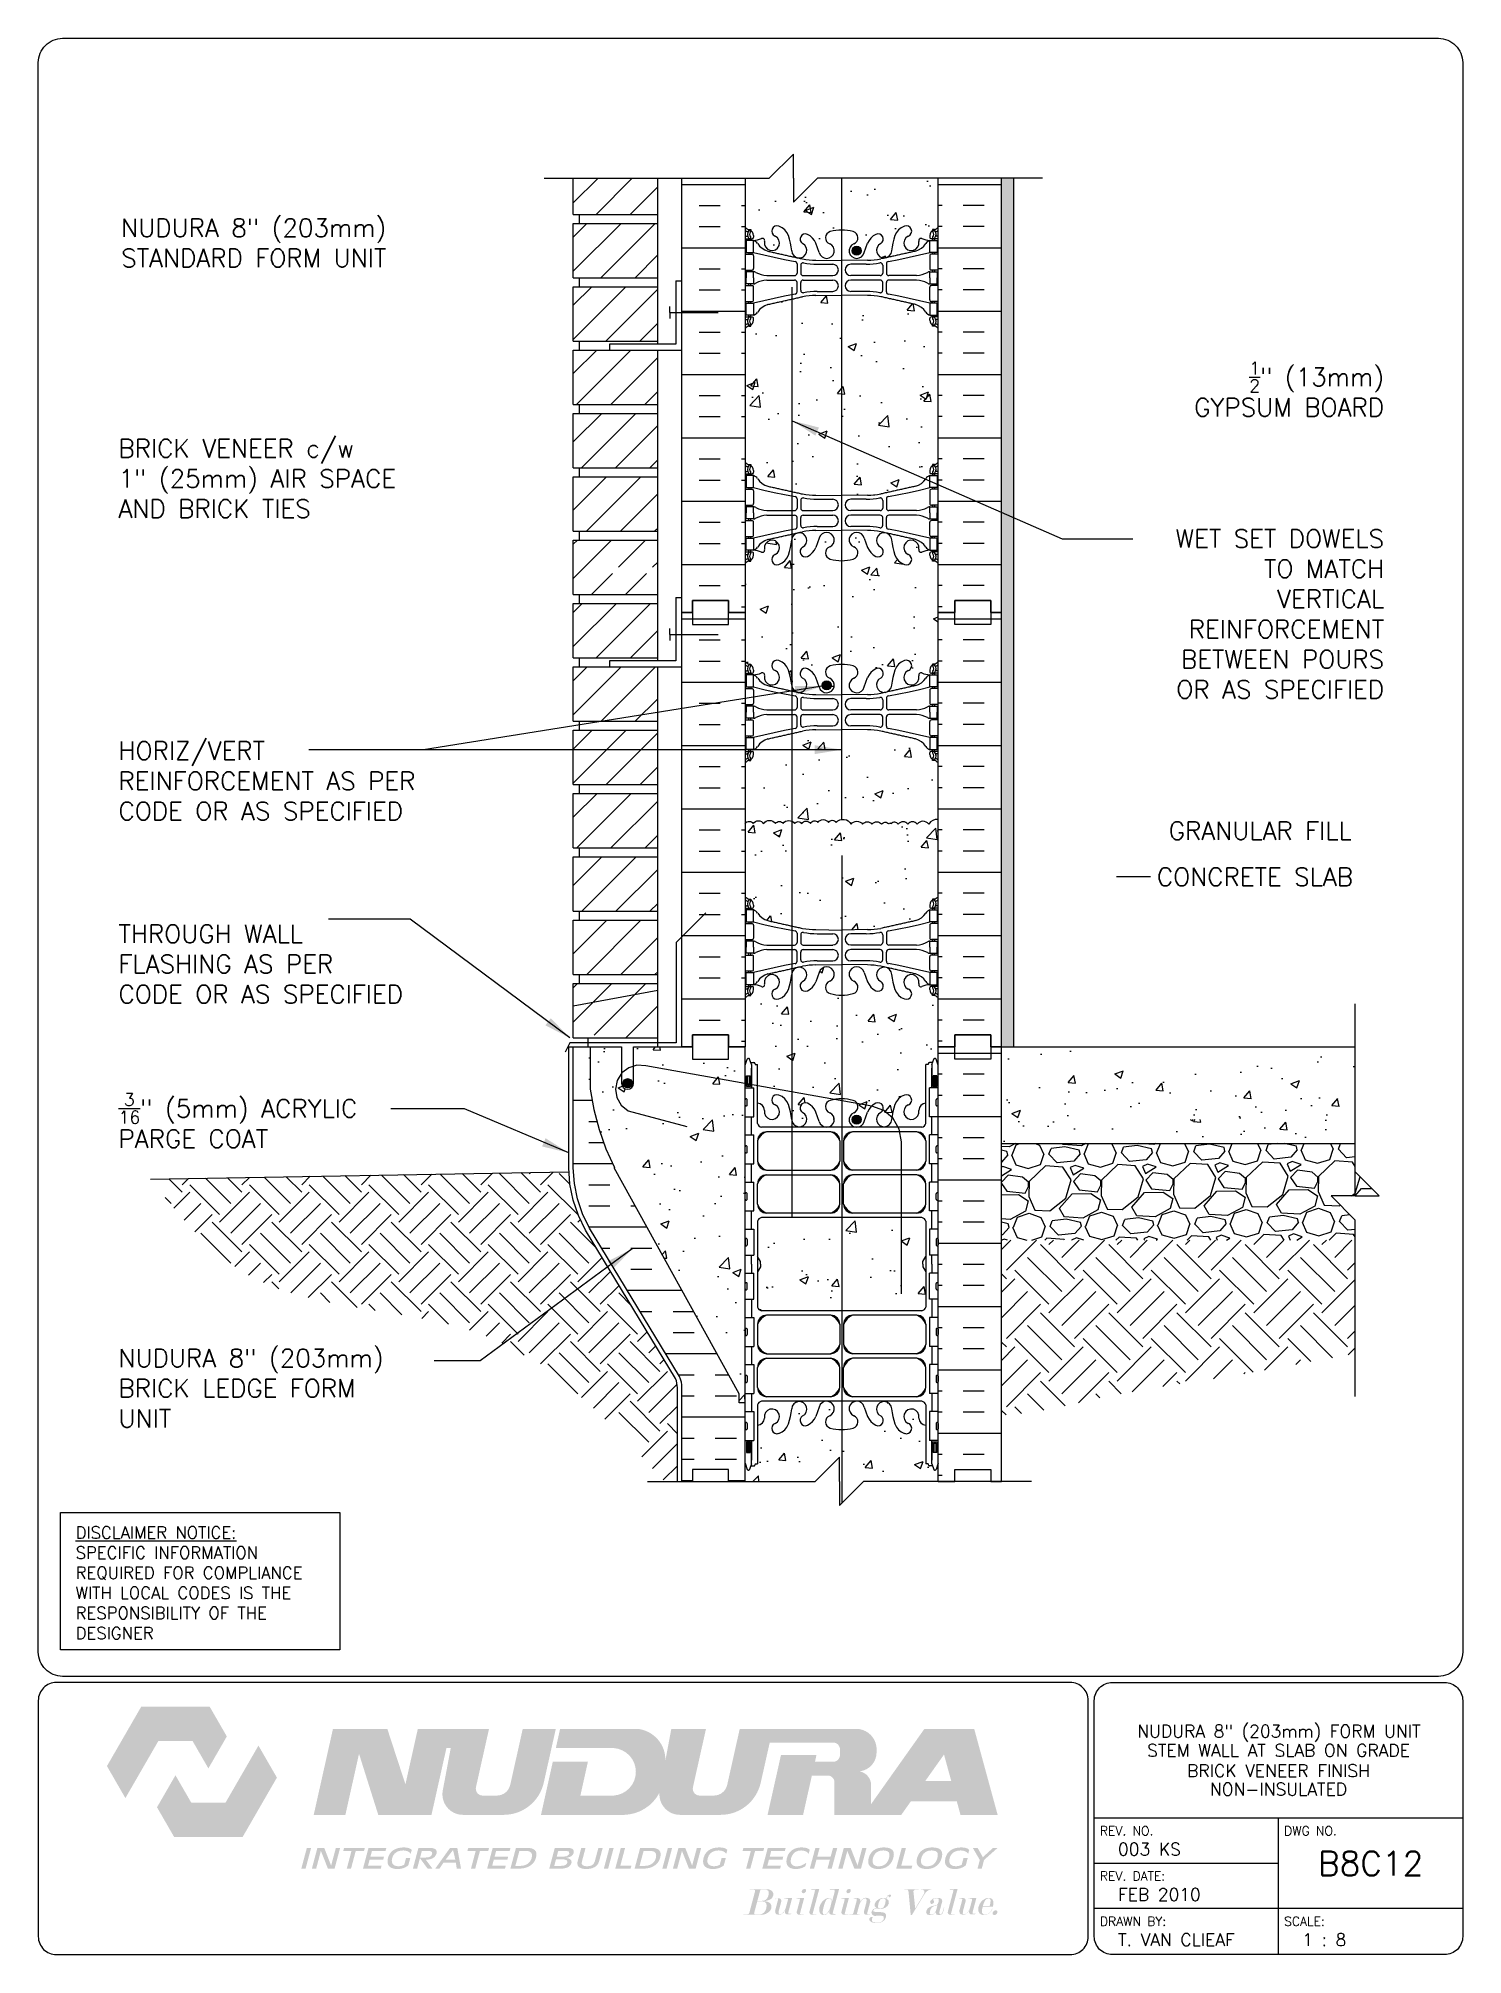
# Paper-space layout 'B8C12' of a CAD drawing. Header units: inches. Extents: x 0.42 to 7.8, y 0.49 to 10.41.
# The model-space entities are those that its viewports show. They can reach past a viewport. Long polylines and large blocks are cut down to what shows.
import ezdxf
from ezdxf.enums import TextEntityAlignment as Align

# ---------------------------------------------------------------- set-up
doc = ezdxf.new("R2010")
doc.units = ezdxf.units.IN
doc.header["$MEASUREMENT"] = 0
for name, pattern in [('DASHED2', [0.375, 0.25, -0.125]), ('DASHEDX2', [1.5, 1, -0.5]), ('HIDDEN2', [0.1875, 0.125, -0.0625])]:
    doc.linetypes.add(name, pattern=pattern)
for name, color, linetype in [('CUT PLANE', 9, 'Continuous'), ('HATCH', 12, 'Continuous'), ('Hidden2', 12, 'HIDDEN2'), ('line25', 2, 'Continuous'), ('LINE3', 3, 'Continuous'), ('LINE50', 5, 'Continuous'), ('LINE9', 9, 'Continuous'), ('LOGO', 7, 'Continuous'), ('TBK_LINE65', 3, 'Continuous'), ('TBK_TEXT', 4, 'Continuous'), ('TEXT', 4, 'Continuous'), ('Web_Edge', 9, 'Continuous')]:
    doc.layers.add(name, color=color, linetype=linetype)
doc.styles.add('DIM', font='romans.shx', dxfattribs={"width": 0.7})
doc.styles.add('ROMANS', font='romans.shx', dxfattribs={"height": 1.125})
doc.dimstyles.new('ext_12', dxfattribs={"dimscale": 12, "dimtxt": 0.09375, "dimasz": 0.09375, "dimexe": 0.09375, "dimexo": 0.0625, "dimgap": 0.0625, "dimtad": 1, "dimdec": 1, "dimzin": 3, "dimdsep": 46, "dimlunit": 4, "dimtxsty": 'DIM', "dimcen": 0.09, "dimdle": 0.09375, "dimclrt": 4, "dimadec": 0, "dimazin": 0, "dimtfac": 1, "dimtdec": 1, "dimtmove": 2, "dimatfit": 3, "dimfxl": 1, "dimfrac": 2, "dimtolj": 1, "dimtzin": 0, "dimarcsym": 0})
pattern_1 = [(50, (75.503, 42.222), (3.5863, -0.31376), [0.375, -4.125]), (355, (75.503, 42.222), (-0.69376, 3.76096), [0.3, -3.3]), (100.451, (75.8018, 42.196), (2.89255, 3.4472), [0.3187, -3.5057]), (46.184, (75.503, 43.222), (5.3362, -0.8276), [0.5625, -6.1875]), (96.636, (75.9476, 43.153), (4.6733, 4.8706), [0.47805, -5.25856]), (351.184, (75.503, 43.222), (4.6733, 4.8706), [0.45, -4.95]), (21, (76.003, 42.972), (2.98454, -2.0131), [0.375, -4.125]), (326, (76.003, 42.972), (1.21658, 3.62575), [0.3, -3.3]), (71.451, (76.2516, 42.8043), (4.2011, 1.61265), [0.3187, -3.5057]), (37.5, (75.5029, 42.222), (0.0608, 1.66447), [0, -3.26, 0, -3.35, 0, -3.3125]), (7.5, (75.5029, 42.222), (1.31535, 1.97206), [0, -1.91, 0, -3.185, 0, -1.2625]), (327.5, (74.3879, 42.222), (2.669112, -0.112774), [0, -1.25, 0, -3.9, 0, -5.175]), (317.5, (73.888, 42.222), (2.91593, 0.50052), [0, -1.625, 0, -2.59, 0, -3.675])]

psp = doc.layouts.new('B8C12')

# ---------------------------------------------------------------- texts
at = {"layer": 'TBK_TEXT', "color": 7, "style": 'ROMANS'}
for s, p in [('REV. NO.', (5.9215, 1.107)), ('DWG NO.', (6.876, 1.107)), ('REV. DATE:', (5.9215, 0.8726)), ('DRAWN BY: ', (5.9215, 0.6382)), ('SCALE:', (6.876, 0.6382))]:
    psp.add_text(s, height=0.04688, dxfattribs=at).set_placement(p)
at = {"layer": 'TEXT', "insert": (0.6134, 2.7065), "char_height": 0.0625, "width": 1.41371, "attachment_point": 1, "style": 'ROMANS'}
psp.add_mtext('{\\Fromans.shx|c1;\\LDISCLAIMER NOTICE:\\l\\PSPECIFIC INFORMATION REQUIRED FOR COMPLIANCE WITH LOCAL CODES IS THE RESPONSIBILITY OF THE DESIGNER}', dxfattribs=at)

msp = doc.modelspace()

# ---------------------------------------------------------------- texts
at = {"layer": 'TEXT', "style": 'ROMANS'}
for s, p in [(' GRANULAR FILL', (56.964, 89.064)), (' CONCRETE SLAB', (56.472, 87.155))]:
    msp.add_text(s, height=0.75, dxfattribs=at).set_placement(p, align=Align.MIDDLE_LEFT)
at = {"layer": 'TEXT', "char_height": 0.75, "attachment_point": 4, "style": 'ROMANS'}
for s, insert, width in [('NUDURA 8" (203mm) STANDARD FORM UNIT', (14.05, 113.421), 14.92951), ('BRICK VENEER c/w \\P1" (25mm) AIR SPACE\\PAND BRICK TIES', (13.938, 103.658), 17.20614), ('THROUGH WALL FLASHING AS PER CODE OR AS SPECIFIED', (13.938, 83.543), 13.06096), ('\\A1;{\\H0.7x;\\S3/16;}" (5mm) ACRYLIC PARGE COAT ', (13.938, 77.058), 13.06096), ('NUDURA 8" (203mm) BRICK LEDGE FORM UNIT', (13.938, 65.965), 13.06096)]:
    msp.add_mtext(s, dxfattribs=dict(at, insert=insert, width=width))
at = {"layer": 'TEXT', "linetype": 'DASHEDX2', "char_height": 0.75, "style": 'ROMANS'}
for s, insert, width, attachment_point in [('\\A1; {\\H0.7x;\\S1/2;}" (13mm) GYPSUM BOARD', (66.406, 107.364), 10.16974, 6), ('\\A1;WET SET DOWELS TO MATCH VERTICAL REINFORCEMENT BETWEEN POURS OR AS SPECIFIED', (66.406, 98.045), 10.16974, 6), ('HORIZ/VERT REINFORCEMENT AS PER CODE OR AS SPECIFIED', (13.938, 91.13), 15.3273, 4)]:
    msp.add_mtext(s, dxfattribs=dict(at, insert=insert, width=width, attachment_point=attachment_point))

# ---------------------------------------------------------------- blocks, each defined once
blk = doc.blocks.new('TITLEBLOCK-Tag')
at = {"style": 'ROMANS'}
for tag, height, p in [('TITLE_LINE_1', 0.0625, (0.927, -0.1328)), ('TITLE_LINE_2', 0.0625, (0.9294, -0.2258)), ('CENTRE-LINE-3', 0.0625, (0.927, -0.3246)), ('TITLE_LINE_4', 0.0625, (0.927, -0.4299)), ('TITLE_LINE_5', 0.0625, (0.927, -0.526)), ('DWG', 0.125, (1.4043, -0.9102))]:
    blk.add_attdef(tag, text='', height=height, dxfattribs=at).set_placement(p, align=Align.MIDDLE_CENTER)
for tag, p in [('LATEST_REVISION', (0.0954, -0.8366)), ('REVISION_DATE', (0.0954, -1.071)), ('DRAWN_BY', (0.0954, -1.3053)), ('SCALE', (1.0499, -1.3053))]:
    blk.add_attdef(tag, text='', height=0.0469, dxfattribs=at).set_placement(p, align=Align.MIDDLE_LEFT)
blk = doc.blocks.new('A$C3BE81C1F')
at = {"layer": 'LINE3'}
for p, q in [((6.106, 0.764), (-3.267, 2.437)), ((-4.004, 0.572), (-1.571, -0.08)), ((7.335, -7.021), (7.335, -0.712))]:
    blk.add_line(p, q, dxfattribs=at)
for centre, radius, start, end in [((-3.509, 1.454), 1.012, 76.18405, 240.69065), ((5.835, -0.712), 1.5, 360, 79.57853)]:
    blk.add_arc(centre, radius, start, end, dxfattribs=at)

# ---------------------------------------------------------------- hatches: boundary and pattern name
h = msp.add_hatch()
h.set_pattern_fill('AR-CONC', color=12, scale=0.02, style=0)
h.set_pattern_definition([(50, (-1189.098, -26.9608), (3.6436934, -0.318782), [0.381, -4.191]), (355, (-1189.098, -26.961), (-0.704857, 3.821133), [0.3048, -3.3528]), (100.451, (-1188.7943, -26.9874), (2.93885, 3.502334), [0.3238, -3.5618]), (46.1842, (-1189.098, -25.945), (5.421581, -0.840847), [0.5715, -6.2865]), (96.6356, (-1188.646, -26.015), (4.748085, 4.948511), [0.4857, -5.3427]), (351.184, (-1189.098, -25.945), (4.748092, 4.948502), [0.4572, -5.0292]), (21, (-1188.59, -26.1988), (3.0322976, -2.0453104), [0.381, -4.191]), (326, (-1188.59, -26.199), (1.236041, 3.683759), [0.3048, -3.3528]), (71.4514, (-1188.3373, -26.3693), (4.26833, 1.638457), [0.3238, -3.5618]), (37.5, (-1189.098, -26.9608), (0.061772, 1.6911008), [0, -3.31216, 0, -3.4036, 0, -3.3655]), (7.5, (-1189.098, -26.9608), (1.3363933, 2.0036115), [0, -1.94056, 0, -3.23596, 0, -1.2827]), (327.5, (-1190.2308, -26.9608), (2.7118119, -0.1145749), [0, -1.27, 0, -3.9624, 0, -5.2578]), (317.5, (-1190.7388, -26.9608), (2.9625836, 0.50853), [0, -1.651, 0, -2.63144, 0, -3.7338])])
h.paths.add_polyline_path([(51.877, 80.104), (51.877, 77.362), (51.877, 77.104), (65.204, 77.104), (65.204, 80.104)])
h.paths.add_polyline_path([(51.877, 80.104), (50.543, 80.104), (50.543, 77.104), (51.877, 77.104), (51.877, 77.362)])
h = msp.add_hatch()
h.set_pattern_fill('AR-CONC', color=12, scale=0.5, style=0)
h.set_pattern_definition(pattern_1)
h.paths.add_polyline_path([(51.877, 77.104), (51.877, 76.104), (65.204, 76.104), (65.204, 77.104)])
at = {"layer": 'HATCH'}
h = msp.add_hatch(dxfattribs=at)
h.set_pattern_fill('AR-CONC', color=256, scale=0.5, style=0)
h.paths.add_polyline_path([(43.608, 116.104), (42.918, 116.104), (41.918, 115.104), (41.918, 116.104), (41.918, 117.104), (40.918, 116.104), (39.918, 116.104), (39.918, 114.07, 0.088416), (40.064, 113.973), (40.154, 113.973), (40.154, 113.931, -0.249069), (40.264, 113.724), (40.264, 113.656, -0.414214), (40.202, 113.594), (40.154, 113.594), (40.154, 113.524), (40.259, 113.524, 0.085348), (40.589, 113.599, -0.669601), (40.721, 113.479, 2.087231), (41.155, 113.704, -1), (41.319, 114.112, -0.21345), (41.711, 113.723, -0.068226), (41.847, 113.095, 1.753171), (42.298, 113.392, -0.940793), (42.501, 113.775, -0.173075), (42.847, 113.409), (42.99, 113.022, 0.635479), (43.546, 112.906, -0.271856), (43.449, 113.07, -0.31027), (43.57, 113.245, 0.164931), (43.421, 113.381, -0.734872), (43.444, 113.892, -0.023941), (43.608, 113.929)])
h = msp.add_hatch(dxfattribs=at)
h.set_pattern_fill('ANSI31', color=256, scale=8, style=0)
h.set_pattern_definition([(45, (-77.7285, -74.6401), (-0.707107, 0.707107), [])])
h.paths.add_polyline_path([(36.293, 116.104), (32.793, 116.104), (32.793, 114.604), (36.293, 114.604)])
h.paths.add_polyline_path([(36.293, 114.229), (32.793, 114.229), (32.793, 113.192), (35.738, 113.192), (36.293, 113.192)])
h.paths.add_polyline_path([(36.293, 113.192), (35.738, 113.192), (32.793, 113.192), (32.793, 111.979), (36.293, 111.979)])
h.paths.add_polyline_path([(36.293, 111.604), (32.793, 111.604), (32.793, 109.354), (36.293, 109.354)])
h.paths.add_polyline_path([(36.293, 108.979), (32.793, 108.979), (32.793, 106.729), (36.293, 106.729)])
h.paths.add_polyline_path([(36.293, 106.354), (32.793, 106.354), (32.793, 104.104), (36.293, 104.104)])
h.paths.add_polyline_path([(36.293, 103.729), (32.793, 103.729), (32.793, 101.479), (36.293, 101.479)])
h.paths.add_polyline_path([(36.293, 101.104), (32.793, 101.104), (32.793, 98.854), (36.293, 98.854), (36.293, 99.729), (34.293, 99.729), (34.293, 99.979), (36.293, 99.979)])
h.paths.add_polyline_path([(36.293, 98.479), (32.793, 98.479), (32.793, 96.229), (36.293, 96.229)])
h.paths.add_polyline_path([(36.293, 95.854), (32.793, 95.854), (32.793, 93.604), (36.293, 93.604)])
h.paths.add_polyline_path([(36.293, 93.229), (32.793, 93.229), (32.793, 91.809), (35.738, 91.809), (36.293, 91.809)])
h.paths.add_polyline_path([(36.293, 91.809), (35.738, 91.809), (32.793, 91.809), (32.793, 90.979), (36.293, 90.979)])
h.paths.add_polyline_path([(36.293, 90.604), (34.293, 90.604), (32.793, 90.604), (32.793, 88.354), (36.293, 88.354)])
h.paths.add_polyline_path([(36.293, 87.979), (32.793, 87.979), (32.793, 85.729), (36.293, 85.729)])
h.paths.add_polyline_path([(36.293, 85.354), (32.793, 85.354), (32.793, 83.104), (36.293, 83.104)])
h.paths.add_polyline_path([(36.293, 82.729), (32.793, 82.729), (32.793, 81.104), (33.239, 80.843), (33.852, 80.479), (36.293, 80.479)])
h = msp.add_hatch(dxfattribs=at)
h.set_pattern_fill('INSUL', color=256, scale=7, style=0)
h.set_pattern_definition([(0, (-2886.243, -298.905), (0, 2.625), []), (0, (-2886.243, -298.03), (0, 2.625), [0.875, -0.875]), (0, (-2886.243, -297.155), (0, 2.625), [0.875, -0.875])])
h.paths.add_polyline_path([(37.293, 98.104), (37.731, 98.104), (37.731, 98.604), (39.231, 98.604), (39.231, 98.104), (39.918, 98.104), (39.918, 116.104), (39.231, 116.104), (39.231, 116.604), (37.731, 116.604), (37.731, 116.104), (37.293, 116.104)])
h = msp.add_hatch(dxfattribs=at)
h.set_pattern_fill('AR-CONC', color=256, scale=0.5, style=0)
h.paths.add_polyline_path([(43.608, 116.104), (43.608, 113.929, -0.044462), (43.918, 113.954, -0.068475), (44.393, 113.892, -0.734872), (44.416, 113.381, 1.612474), (44.847, 113.022), (44.99, 113.409, -0.173075), (45.336, 113.775, -0.940793), (45.539, 113.392, 1.753171), (45.99, 113.095, -0.068226), (46.126, 113.723, -0.21345), (46.518, 114.112, -1), (46.682, 113.704, 2.087231), (47.116, 113.479, -0.638777), (47.24, 113.603, 0.087457), (47.577, 113.524), (47.682, 113.524), (47.682, 113.594), (47.635, 113.594, -0.414214), (47.572, 113.656), (47.572, 113.724, -0.249069), (47.682, 113.931), (47.682, 113.973), (47.772, 113.973, 0.088416), (47.918, 114.07), (47.918, 116.104)])
h = msp.add_hatch(dxfattribs=at)
h.set_pattern_fill('INSUL', color=256, scale=7, style=0)
h.set_pattern_definition([(180, (2974.08, -298.905), (0, 2.625), []), (180, (2974.08, -298.03), (0, 2.625), [0.875, -0.875]), (180, (2974.08, -297.155), (0, 2.625), [0.875, -0.875])])
h.paths.add_polyline_path([(50.543, 98.104), (50.106, 98.104), (50.106, 98.604), (48.606, 98.604), (48.606, 98.104), (47.918, 98.104), (47.918, 116.104), (48.606, 116.104), (48.606, 116.604), (50.106, 116.604), (50.106, 116.104), (50.543, 116.104)])
h = msp.add_hatch(dxfattribs=at)
h.set_pattern_fill('AR-SAND', color=256, scale=0.25, style=0)
h.set_pattern_definition([(37.5, (75.5029, 42.22206), (-0.0157483, 0.481706), [0, -0.38, 0, -0.425, 0, -0.40625]), (7.5, (75.5029, 42.22206), (0.442444, 0.7055365), [0, -0.205, 0, -0.3425, 0, -0.13125]), (327.5, (75.1954, 42.22206), (0.7785355, 0.0014148), [0, -0.125, 0, -0.45, 0, -0.5875]), (317.5, (75.1954, 42.22206), (0.7515317, 0.219419), [0, -0.0625, 0, -0.295, 0, -0.3375])])
h.paths.add_polyline_path([(51.043, 116.104), (50.543, 116.104), (50.543, 98.104), (50.543, 80.104), (51.043, 80.104)])
h = msp.add_hatch(dxfattribs=at)
h.set_pattern_fill('AR-CONC', color=256, scale=0.5)
edge = h.paths.add_edge_path()
edge.add_arc((47.572, 109.517), 0.5, 46.21089, 66.42182)
edge.add_line((47.772, 109.975), (47.682, 109.975))
edge.add_line((47.682, 109.975), (47.682, 110.017))
edge.add_arc((47.822, 110.224), 0.25, 180, 235.9442, ccw=False)
edge.add_line((47.572, 110.224), (47.572, 110.291))
edge.add_arc((47.635, 110.291), 0.0625, 90, 180, ccw=False)
edge.add_line((47.635, 110.354), (47.577, 110.424))
edge.add_arc((47.7, 110.766), 0.364, 212.04242, 250.33874, ccw=False)
edge.add_arc((46.777, 110.155), 0.743, 34.22802, 73.81071)
edge.add_spline(control_points=[(46.984, 110.869), (45.547, 111.19)], knot_values=[0, 0, 1, 1], degree=1, periodic=0)
edge.add_arc((44.99, 108.258), 2.984, 79.25462, 90.09947)
edge.add_line((44.985, 111.242), (43.918, 111.258))
edge.add_line((43.918, 111.258), (43.918, 102.951))
edge.add_line((43.918, 102.951), (44.985, 102.967))
edge.add_arc((44.99, 105.951), 2.984, 269.90053, 280.74538)
edge.add_spline(control_points=[(45.547, 103.019), (46.984, 103.34)], knot_values=[0, 0, 1, 1], degree=1, periodic=0)
edge.add_arc((46.777, 104.054), 0.743, 286.18929, 325.77198)
edge.add_arc((47.7, 103.442), 0.364, 109.66126, 147.95758, ccw=False)
edge.add_line((47.577, 103.785), (47.635, 103.855))
edge.add_arc((47.635, 103.917), 0.0625, 180, 270, ccw=False)
edge.add_line((47.572, 103.917), (47.572, 103.985))
edge.add_arc((47.822, 103.985), 0.25, 124.0558, 180, ccw=False)
edge.add_line((47.682, 104.192), (47.682, 104.234))
edge.add_line((47.682, 104.234), (47.772, 104.234))
edge.add_arc((47.572, 104.692), 0.5, 293.57818, 313.78911)
edge.add_line((47.918, 104.331), (47.918, 109.878))
edge = h.paths.add_edge_path()
edge.add_line((43.918, 111.258), (42.852, 111.242))
edge.add_arc((42.847, 108.258), 2.984, 89.90053, 100.74538)
edge.add_spline(control_points=[(42.29, 111.19), (41.872, 111.097)], knot_values=[0.709232, 0.709232, 1, 1], degree=1, periodic=0)
edge.add_line((41.872, 111.097), (41.872, 103.112))
edge.add_spline(control_points=[(41.872, 103.112), (42.29, 103.019)], knot_values=[0.709232, 0.709232, 1, 1], degree=1, periodic=0)
edge.add_arc((42.847, 105.951), 2.984, 259.25462, 270.09947)
edge.add_line((42.852, 102.967), (43.918, 102.951))
edge.add_line((43.918, 102.951), (43.918, 111.258))
edge = h.paths.add_edge_path()
edge.add_spline(control_points=[(41.872, 111.097), (40.853, 110.869)], knot_values=[0, 0, 0.709232, 0.709232], degree=1, periodic=0)
edge.add_arc((41.06, 110.155), 0.743, 106.18929, 145.77198)
edge.add_arc((40.137, 110.766), 0.364, 289.66126, 327.95758, ccw=False)
edge.add_line((40.259, 110.424), (40.202, 110.354))
edge.add_arc((40.202, 110.291), 0.0625, 0, 90, ccw=False)
edge.add_line((40.264, 110.291), (40.264, 110.224))
edge.add_arc((40.014, 110.224), 0.25, 304.0558, 360, ccw=False)
edge.add_line((40.154, 110.017), (40.154, 109.975))
edge.add_line((40.154, 109.975), (40.064, 109.975))
edge.add_arc((40.264, 109.517), 0.5, 113.57818, 133.78911)
edge.add_line((39.918, 109.878), (39.918, 104.331))
edge.add_arc((40.264, 104.692), 0.5, 226.21089, 246.42182)
edge.add_line((40.064, 104.234), (40.154, 104.234))
edge.add_line((40.154, 104.234), (40.154, 104.192))
edge.add_arc((40.014, 103.985), 0.25, 0, 55.9442, ccw=False)
edge.add_line((40.264, 103.985), (40.264, 103.917))
edge.add_arc((40.202, 103.917), 0.0625, -90, 0, ccw=False)
edge.add_line((40.202, 103.855), (40.259, 103.785))
edge.add_arc((40.137, 103.442), 0.364, 32.04242, 70.33874, ccw=False)
edge.add_arc((41.06, 104.054), 0.743, 214.22802, 253.81071)
edge.add_spline(control_points=[(40.853, 103.34), (41.872, 103.112)], knot_values=[0, 0, 0.709232, 0.709232], degree=1, periodic=0)
edge.add_line((41.872, 103.112), (41.872, 111.097))
edge = h.paths.add_edge_path()
edge.add_arc((47.572, 91.517), 0.5, 46.21089, 66.42182)
edge.add_line((47.772, 91.975), (47.682, 91.975))
edge.add_line((47.682, 91.975), (47.682, 92.017))
edge.add_arc((47.822, 92.224), 0.25, 180, 235.9442, ccw=False)
edge.add_line((47.572, 92.224), (47.572, 92.291))
edge.add_arc((47.635, 92.291), 0.0625, 90, 180, ccw=False)
edge.add_line((47.635, 92.354), (47.682, 92.354))
edge.add_line((47.682, 92.354), (47.682, 92.424))
edge.add_line((47.682, 92.424), (47.577, 92.424))
edge.add_arc((47.7, 92.766), 0.364, 212.04242, 250.33874, ccw=False)
edge.add_arc((46.777, 92.155), 0.743, 34.22802, 73.81071)
edge.add_spline(control_points=[(46.984, 92.869), (45.547, 93.19)], knot_values=[0, 0, 1, 1], degree=1, periodic=0)
edge.add_arc((44.99, 90.258), 2.984, 79.25462, 90.09947)
edge.add_line((44.985, 93.242), (43.918, 93.258))
edge.add_line((43.918, 93.258), (43.918, 89.532))
edge.add_arc((43.975, 89.158), 0.378, 27.73135, 98.61997, ccw=False)
edge.add_arc((44.549, 89.166), 0.292, 35, 145, ccw=False)
edge.add_arc((44.98, 89.199), 0.235, 35, 145, ccw=False)
edge.add_arc((45.372, 89.194), 0.244, 35, 145, ccw=False)
edge.add_arc((45.723, 89.24), 0.177, 38.09421, 148.09421, ccw=False)
edge.add_arc((45.906, 89.319), 0.0526, 75.84662, 145, ccw=False)
edge.add_arc((45.931, 89.319), 0.0526, 35, 104.15338, ccw=False)
edge.add_arc((46.114, 89.24), 0.177, 31.90579, 141.90579, ccw=False)
edge.add_arc((46.465, 89.194), 0.244, 35, 145, ccw=False)
edge.add_arc((46.857, 89.199), 0.235, 35, 145, ccw=False)
edge.add_arc((47.288, 89.166), 0.292, 35, 145, ccw=False)
edge.add_arc((47.862, 89.158), 0.378, 81.38003, 152.26865, ccw=False)
edge.add_line((47.918, 89.532), (47.918, 91.878))
edge = h.paths.add_edge_path()
edge.add_line((43.918, 93.258), (42.852, 93.242))
edge.add_arc((42.847, 90.258), 2.984, 89.90053, 100.74538)
edge.add_spline(control_points=[(42.29, 93.19), (41.872, 93.097)], knot_values=[0.709232, 0.709232, 1, 1], degree=1, periodic=0)
edge.add_line((41.872, 93.097), (41.872, 89.448))
edge.add_arc((41.727, 89.2), 0.287, 35, 59.64116, ccw=False)
edge.add_arc((42.111, 89.261), 0.182, 35, 145, ccw=False)
edge.add_arc((42.445, 89.236), 0.225, 35, 145, ccw=False)
edge.add_arc((42.798, 89.282), 0.189, 43.74661, 153.74661, ccw=False)
edge.add_arc((43.15, 89.261), 0.263, 35, 145, ccw=False)
edge.add_arc((43.531, 89.297), 0.201, 35, 145, ccw=False)
edge.add_arc((43.975, 89.158), 0.378, 98.61997, 137.73134, ccw=False)
edge.add_line((43.918, 89.532), (43.918, 93.258))
edge = h.paths.add_edge_path()
edge.add_spline(control_points=[(41.872, 93.097), (41.659, 93.049)], knot_values=[0.560842, 0.560842, 0.709232, 0.709232], degree=1, periodic=0)
edge.add_spline(control_points=[(41.659, 93.049), (41.621, 93.04)], knot_values=[0.534135, 0.534135, 0.560842, 0.560842], degree=1, periodic=0)
edge.add_spline(control_points=[(41.621, 93.04), (41.558, 93.026)], knot_values=[0.490361, 0.490361, 0.534135, 0.534135], degree=1, periodic=0)
edge.add_spline(control_points=[(41.558, 93.026), (41.467, 93.006)], knot_values=[0.427308, 0.427308, 0.490361, 0.490361], degree=1, periodic=0)
edge.add_spline(control_points=[(41.467, 93.006), (41.366, 92.984)], knot_values=[0.356827, 0.356827, 0.427308, 0.427308], degree=1, periodic=0)
edge.add_spline(control_points=[(41.366, 92.984), (41.341, 92.978)], knot_values=[0.339207, 0.339207, 0.356827, 0.356827], degree=1, periodic=0)
edge.add_spline(control_points=[(41.341, 92.978), (40.853, 92.869)], knot_values=[0, 0, 0.339207, 0.339207], degree=1, periodic=0)
edge.add_arc((41.06, 92.155), 0.743, 106.18929, 145.77198)
edge.add_arc((40.137, 92.766), 0.364, 289.66126, 327.95758, ccw=False)
edge.add_line((40.259, 92.424), (40.154, 92.424))
edge.add_line((40.154, 92.424), (40.154, 92.354))
edge.add_line((40.154, 92.354), (40.202, 92.354))
edge.add_arc((40.202, 92.291), 0.0625, 0, 90, ccw=False)
edge.add_line((40.264, 92.291), (40.264, 92.224))
edge.add_arc((40.014, 92.224), 0.25, 304.0558, 360, ccw=False)
edge.add_line((40.154, 92.017), (40.154, 91.975))
edge.add_line((40.154, 91.975), (40.064, 91.975))
edge.add_arc((40.264, 91.517), 0.5, 113.57818, 133.78911)
edge.add_line((39.918, 91.878), (39.918, 89.368))
edge.add_arc((40.085, 89.247), 0.206, 35, 143.86567, ccw=False)
edge.add_arc((40.469, 89.214), 0.263, 35, 145, ccw=False)
edge.add_arc((40.928, 89.195), 0.297, 35, 145, ccw=False)
edge.add_arc((41.331, 89.253), 0.196, 35, 145, ccw=False)
edge.add_arc((41.727, 89.2), 0.287, 59.64116, 145, ccw=False)
edge.add_line((41.872, 89.448), (41.872, 93.097))
edge = h.paths.add_edge_path()
edge.add_arc((47.862, 89.158), 0.378, 81.38003, 152.26865)
edge.add_arc((47.288, 89.166), 0.292, 35, 145)
edge.add_arc((46.857, 89.199), 0.235, 35, 145)
edge.add_arc((46.465, 89.194), 0.244, 35, 145)
edge.add_arc((46.114, 89.24), 0.177, 31.90579, 141.90579)
edge.add_arc((45.931, 89.319), 0.0526, 35, 104.15338)
edge.add_arc((45.906, 89.319), 0.0526, 75.84662, 145)
edge.add_arc((45.723, 89.24), 0.177, 38.09421, 148.09421)
edge.add_arc((45.372, 89.194), 0.244, 35, 145)
edge.add_arc((44.98, 89.199), 0.235, 35, 145)
edge.add_arc((44.549, 89.166), 0.292, 35, 145)
edge.add_arc((43.975, 89.158), 0.378, 27.73135, 137.73134)
edge.add_arc((43.531, 89.297), 0.201, 35, 145)
edge.add_arc((43.15, 89.261), 0.263, 35, 145)
edge.add_arc((42.798, 89.282), 0.189, 43.74661, 153.74661)
edge.add_arc((42.445, 89.236), 0.225, 35, 145)
edge.add_arc((42.111, 89.261), 0.182, 35, 145)
edge.add_arc((41.727, 89.2), 0.287, 35, 59.64116)
edge.add_line((41.872, 89.448), (41.872, 85.112))
edge.add_spline(control_points=[(41.872, 85.112), (42.29, 85.019)], knot_values=[0.709232, 0.709232, 1, 1], degree=1, periodic=0)
edge.add_arc((42.847, 87.951), 2.984, 259.25462, 270.09947)
edge.add_line((42.852, 84.967), (43.918, 84.951))
edge.add_line((43.918, 84.951), (44.985, 84.967))
edge.add_arc((44.99, 87.951), 2.984, 269.90053, 280.74538)
edge.add_spline(control_points=[(45.547, 85.019), (46.984, 85.34)], knot_values=[0, 0, 1, 1], degree=1, periodic=0)
edge.add_arc((46.777, 86.054), 0.743, 286.18929, 325.77198)
edge.add_arc((47.7, 85.442), 0.364, 109.66126, 147.95758, ccw=False)
edge.add_line((47.577, 85.785), (47.682, 85.785))
edge.add_line((47.682, 85.785), (47.682, 85.855))
edge.add_line((47.682, 85.855), (47.635, 85.855))
edge.add_arc((47.635, 85.917), 0.0625, 180, 270, ccw=False)
edge.add_line((47.572, 85.917), (47.572, 85.985))
edge.add_arc((47.822, 85.985), 0.25, 124.0558, 180, ccw=False)
edge.add_line((47.682, 86.192), (47.682, 86.234))
edge.add_line((47.682, 86.234), (47.772, 86.234))
edge.add_arc((47.572, 86.692), 0.5, 293.57818, 313.78911)
edge.add_line((47.918, 86.331), (47.918, 89.532))
edge = h.paths.add_edge_path()
edge.add_arc((41.727, 89.2), 0.287, 59.64116, 145)
edge.add_arc((41.331, 89.253), 0.196, 35, 145)
edge.add_arc((40.928, 89.195), 0.297, 35, 145)
edge.add_arc((40.469, 89.214), 0.263, 35, 145)
edge.add_arc((40.085, 89.247), 0.206, 35, 143.86567)
edge.add_line((39.918, 89.368), (39.918, 86.331))
edge.add_arc((40.264, 86.692), 0.5, 226.21089, 246.42182)
edge.add_line((40.064, 86.234), (40.154, 86.234))
edge.add_line((40.154, 86.234), (40.154, 86.192))
edge.add_arc((40.014, 85.985), 0.25, 0, 55.9442, ccw=False)
edge.add_line((40.264, 85.985), (40.264, 85.917))
edge.add_arc((40.202, 85.917), 0.0625, -90, 0, ccw=False)
edge.add_line((40.202, 85.855), (40.154, 85.855))
edge.add_line((40.154, 85.855), (40.154, 85.785))
edge.add_line((40.154, 85.785), (40.259, 85.785))
edge.add_arc((40.137, 85.442), 0.364, 32.04242, 70.33874, ccw=False)
edge.add_arc((41.06, 86.054), 0.743, 214.22802, 253.81071)
edge.add_spline(control_points=[(40.853, 85.34), (41.872, 85.112)], knot_values=[0, 0, 0.709232, 0.709232], degree=1, periodic=0)
edge.add_line((41.872, 85.112), (41.872, 89.448))
edge = h.paths.add_edge_path()
edge.add_spline(control_points=[(41.872, 83.358), (40.853, 83.13)], knot_values=[0, 0, 0.709232, 0.709232], degree=1, periodic=0)
edge.add_arc((41.06, 82.416), 0.743, 106.18929, 145.77198)
edge.add_arc((40.137, 83.028), 0.364, 289.66126, 327.95758, ccw=False)
edge.add_line((40.259, 82.685), (40.154, 82.685))
edge.add_line((40.154, 82.685), (40.154, 82.615))
edge.add_line((40.154, 82.615), (40.202, 82.615))
edge.add_arc((40.202, 82.552), 0.0625, 0, 90, ccw=False)
edge.add_line((40.264, 82.552), (40.264, 82.485))
edge.add_arc((40.014, 82.485), 0.25, 304.0558, 360, ccw=False)
edge.add_line((40.154, 82.278), (40.154, 82.236))
edge.add_line((40.154, 82.236), (40.064, 82.236))
edge.add_arc((40.264, 81.778), 0.5, 113.57818, 133.78911)
edge.add_line((39.918, 82.139), (39.918, 80.104))
edge.add_line((39.918, 80.104), (39.918, 79.345))
edge.add_line((39.918, 79.345), (39.997, 79.587))
edge.add_arc((40.053, 79.579), 0.0567, 28.07249, 171.95154, ccw=False)
edge.add_line((40.103, 79.606), (40.152, 79.456))
edge.add_line((40.152, 79.456), (40.278, 79.456))
edge.add_arc((40.278, 79.406), 0.05, 0, 90, ccw=False)
edge.add_line((40.328, 79.406), (40.328, 79.376))
edge.add_line((40.328, 79.376), (40.428, 79.376))
edge.add_line((40.428, 79.376), (40.428, 78.503))
edge.add_line((40.428, 78.503), (41.872, 78.245))
edge.add_line((41.872, 78.245), (41.872, 83.358))
h.paths.add_polyline_path([(43.918, 82.254, -0.068475), (43.444, 82.316, -0.734872), (43.421, 82.828, 1.612474), (42.99, 83.187), (42.847, 82.8, -0.16372), (42.525, 82.446, -1.059167), (42.319, 82.828, 1.376351), (41.872, 83.224), (41.872, 78.245), (43.627, 77.932, -0.041748), (43.918, 77.954)])
h.paths.add_polyline_path([(47.918, 82.139, 0.088416), (47.772, 82.236), (47.682, 82.236), (47.682, 82.278, -0.249069), (47.572, 82.485), (47.572, 82.552, -0.414214), (47.635, 82.615), (47.682, 82.615), (47.682, 82.685), (47.577, 82.685, 0.085348), (47.248, 82.609, -0.669601), (47.116, 82.73, 2.087231), (46.682, 82.505, -1), (46.518, 82.096, -0.21345), (46.126, 82.486, -0.069923), (45.989, 83.129, 1.629604), (45.518, 82.828, -1.059167), (45.312, 82.446, -0.16372), (44.99, 82.8), (44.847, 83.187, 1.612474), (44.416, 82.828, -0.734872), (44.393, 82.316, -0.068475), (43.918, 82.254), (43.918, 77.954, -0.068476), (44.393, 77.892, -0.201351), (44.557, 77.766), (45.167, 77.657, -0.059978), (45.312, 77.762, -0.729703), (45.626, 77.493, -0.079803), (46.001, 77.199, -0.057125), (46.126, 77.723, -0.21345), (46.518, 78.112, -1), (46.682, 77.704, 2.087231), (47.116, 77.479, -0.380392), (47.408, 77.774), (47.408, 79.376), (47.508, 79.376), (47.508, 79.406, -0.414214), (47.558, 79.456), (47.685, 79.456), (47.727, 79.587, -0.725737), (47.833, 79.606), (47.918, 79.345), (47.918, 80.104)])
h.paths.add_polyline_path([(46.001, 77.199, 0.079803), (45.626, 77.493, -0.157195), (45.539, 77.392, 1.702394), (45.989, 77.079, -0.012747)])
h.paths.add_polyline_path([(45.167, 77.657), (44.557, 77.766, -0.464754), (44.416, 77.381, 1.612474), (44.847, 77.022), (44.99, 77.409, -0.102733)])
h.paths.add_polyline_path([(44.73, 77.094, -1), (44.355, 77.094, -1)], flags=16)
h.paths.add_polyline_path([(43.444, 77.892, -0.02665), (43.627, 77.932), (41.872, 78.245), (41.872, 76.985, 1.433719), (42.298, 77.392, -0.940793), (42.501, 77.775, -0.173075), (42.847, 77.409), (42.99, 77.022, 1.612474), (43.421, 77.381, -0.734872)])
h.paths.add_polyline_path([(41.872, 78.245), (40.428, 78.503), (40.428, 77.774, -0.380397), (40.721, 77.479, 2.087231), (41.155, 77.704, -1), (41.319, 78.112, -0.21345), (41.711, 77.723, -0.069923), (41.848, 77.079, 0.078086), (41.872, 76.985)])
h.paths.add_polyline_path([(47.288, 71.104), (47.288, 71.217), (47.408, 71.417), (47.408, 72.886, 0.268138), (47.247, 73.034), (43.918, 73.034), (43.918, 69.175), (47.247, 69.175, 0.268138), (47.408, 69.323), (47.408, 70.792), (47.288, 70.992)])
h.paths.add_polyline_path([(43.918, 73.034), (40.59, 73.034, 0.268156), (40.428, 72.886), (40.428, 71.417), (40.548, 71.217), (40.548, 71.104), (40.548, 70.992), (40.428, 70.792), (40.428, 69.323, 0.268156), (40.59, 69.175), (43.918, 69.175)])
h.paths.add_polyline_path([(47.408, 64.435, -0.380392), (47.116, 64.73, 2.087231), (46.682, 64.505, -1), (46.518, 64.096, -0.21345), (46.126, 64.486, -0.069923), (45.989, 65.129, 1.629604), (45.518, 64.828, -1.059167), (45.312, 64.446, -0.16372), (44.99, 64.8), (44.847, 65.187, 1.612474), (44.416, 64.828, -0.734872), (44.393, 64.316, -0.068476), (43.918, 64.254), (43.918, 61.198), (44.825, 62.104), (47.918, 62.104), (47.918, 62.864), (47.84, 62.622, -0.725737), (47.733, 62.603), (47.685, 62.753), (47.558, 62.753, -0.414214), (47.508, 62.803), (47.508, 62.833), (47.408, 62.833)])
h.paths.add_polyline_path([(43.918, 64.254, -0.068475), (43.444, 64.316, -0.734872), (43.421, 64.828, 1.612474), (42.99, 65.187), (42.847, 64.8, -0.16372), (42.525, 64.446, -1.059167), (42.319, 64.828, 1.629604), (41.848, 65.129, -0.069923), (41.711, 64.486, -0.21345), (41.319, 64.096, -1), (41.155, 64.505, 2.087231), (40.721, 64.73, -0.380397), (40.428, 64.435), (40.428, 62.833), (40.328, 62.833), (40.328, 62.803, -0.414214), (40.278, 62.753), (40.152, 62.753), (40.11, 62.622, -0.725737), (40.003, 62.603), (39.918, 62.864), (39.918, 62.104), (42.825, 62.104), (43.825, 63.104), (43.825, 62.104), (43.825, 61.104), (43.918, 61.198)])
h = msp.add_hatch(dxfattribs=at)
h.set_pattern_fill('AR-CONC', color=256, scale=0.5, style=0)
h.paths.add_polyline_path([(43.608, 100.28, -0.023941), (43.444, 100.316, -0.734872), (43.421, 100.828, 1.612474), (42.99, 101.187), (42.847, 100.8, -0.173075), (42.501, 100.434, -0.940793), (42.298, 100.817, 1.753171), (41.847, 101.113, -0.068226), (41.711, 100.486, -0.21345), (41.319, 100.096, -1), (41.155, 100.505, 2.087231), (40.721, 100.73, -0.669601), (40.589, 100.609, 0.085348), (40.259, 100.685), (40.154, 100.685), (40.154, 100.615), (40.202, 100.615, -0.414214), (40.264, 100.552), (40.264, 100.485, -0.249069), (40.154, 100.278), (40.154, 100.236), (40.064, 100.236, 0.088416), (39.918, 100.139), (39.918, 98.104), (39.918, 96.07, 0.088416), (40.064, 95.973), (40.154, 95.973), (40.154, 95.931, -0.249069), (40.264, 95.724), (40.264, 95.656, -0.414214), (40.202, 95.594), (40.154, 95.594), (40.154, 95.524), (40.259, 95.524, 0.085348), (40.589, 95.599, -0.669601), (40.721, 95.479, 2.087231), (41.155, 95.704, -1), (41.319, 96.112, -0.21345), (41.711, 95.723, -0.068226), (41.847, 95.095, 1.753171), (42.298, 95.392, -0.940793), (42.501, 95.775, -0.173075), (42.847, 95.409), (42.99, 95.022, 1.612474), (43.421, 95.381, -0.734872), (43.444, 95.892, -0.023941), (43.608, 95.929)])
h.paths.add_polyline_path([(43.482, 95.094, -1), (43.107, 95.094, -1)], flags=16)
h = msp.add_hatch(dxfattribs=at)
h.set_pattern_fill('AR-CONC', color=256, scale=0.5, style=0)
h.paths.add_polyline_path([(47.918, 100.139, 0.088416), (47.772, 100.236), (47.682, 100.236), (47.682, 100.278, -0.249069), (47.572, 100.485), (47.572, 100.552, -0.414214), (47.635, 100.615), (47.682, 100.615), (47.682, 100.685), (47.577, 100.685, 0.085348), (47.248, 100.609, -0.669601), (47.116, 100.73, 2.087231), (46.682, 100.505, -1), (46.518, 100.096, -0.21345), (46.126, 100.486, -0.068226), (45.99, 101.113, 1.753171), (45.539, 100.817, -0.940793), (45.336, 100.434, -0.173075), (44.99, 100.8), (44.847, 101.187, 1.612474), (44.416, 100.828, -0.734872), (44.393, 100.316, -0.068475), (43.918, 100.254, -0.001235), (43.91, 100.254), (43.908, 95.954, -0.001449), (43.918, 95.954, -0.068475), (44.393, 95.892, -0.734872), (44.416, 95.381, 1.612474), (44.847, 95.022), (44.99, 95.409, -0.173075), (45.336, 95.775, -0.940793), (45.539, 95.392, 1.753171), (45.99, 95.095, -0.068226), (46.126, 95.723, -0.21345), (46.518, 96.112, -1), (46.682, 95.704, 2.087231), (47.116, 95.479, -0.669601), (47.248, 95.599, 0.085348), (47.577, 95.524), (47.682, 95.524), (47.682, 95.594), (47.635, 95.594, -0.414214), (47.572, 95.656), (47.572, 95.724, -0.249069), (47.682, 95.931), (47.682, 95.973), (47.772, 95.973, 0.088416), (47.918, 96.07), (47.918, 98.104)])
h = msp.add_hatch(dxfattribs=at)
h.set_pattern_fill('AR-CONC', color=256, scale=0.5, style=0)
h.paths.add_polyline_path([(43.91, 100.254, -0.043224), (43.608, 100.28), (43.608, 95.929, -0.043011), (43.908, 95.954)])
h = msp.add_hatch(dxfattribs=at)
h.set_pattern_fill('INSUL', color=256, scale=7, style=0)
h.set_pattern_definition([(0, (-2886.243, -316.905), (0, 2.625), []), (0, (-2886.243, -316.03), (0, 2.625), [0.875, -0.875]), (0, (-2886.243, -315.155), (0, 2.625), [0.875, -0.875])])
h.paths.add_polyline_path([(37.293, 80.104), (37.731, 80.104), (37.731, 80.604), (39.231, 80.604), (39.231, 80.104), (39.918, 80.104), (39.918, 98.104), (39.231, 98.104), (39.231, 98.604), (37.731, 98.604), (37.731, 98.104), (37.293, 98.104)])
h = msp.add_hatch(dxfattribs=at)
h.set_pattern_fill('INSUL', color=256, scale=7, style=0)
h.set_pattern_definition([(180, (2974.08, -316.905), (0, 2.625), []), (180, (2974.08, -316.03), (0, 2.625), [0.875, -0.875]), (180, (2974.08, -315.155), (0, 2.625), [0.875, -0.875])])
h.paths.add_polyline_path([(50.543, 80.104), (50.106, 80.104), (50.106, 80.604), (48.606, 80.604), (48.606, 80.104), (47.918, 80.104), (47.918, 98.104), (48.606, 98.104), (48.606, 98.604), (50.106, 98.604), (50.106, 98.104), (50.543, 98.104)])
h = msp.add_hatch(dxfattribs=at)
h.set_pattern_fill('INSUL', color=256, scale=7, style=0)
h.set_pattern_definition([(180, (2974.08, -334.905), (0, 2.625), []), (180, (2974.08, -334.03), (0, 2.625), [0.875, -0.875]), (180, (2974.08, -333.155), (0, 2.625), [0.875, -0.875])])
h.paths.add_polyline_path([(50.543, 62.104), (50.106, 62.104), (50.106, 62.604), (48.606, 62.604), (48.606, 62.104), (47.918, 62.104), (47.918, 80.104), (48.606, 80.104), (48.606, 80.604), (50.106, 80.604), (50.106, 80.104), (50.543, 80.104)])
h = msp.add_hatch(dxfattribs=at)
h.set_pattern_fill('INSUL', color=256, scale=7, style=0)
h.set_pattern_definition([(0, (-2962.5723, -360.4779), (0, 2.625), []), (0, (-2962.5723, -359.6029), (0, 2.625), [0.875, -0.875]), (0, (-2962.5723, -358.7279), (0, 2.625), [0.875, -0.875])])
h.paths.add_polyline_path([(34.493, 75.104, -0.079579), (33.493, 78.354), (33.493, 80.104), (32.793, 80.104), (32.793, 75.104, 0.131652), (33.463, 72.604), (37.201, 66.454, -0.10438), (37.293, 65.979), (37.293, 62.104), (37.731, 62.104), (37.731, 62.604), (39.231, 62.604), (39.231, 62.104), (39.918, 62.104), (39.918, 65.354), (39.668, 65.354), (39.668, 65.729)])
h = msp.add_hatch(dxfattribs=at)
h.set_pattern_fill('AR-CONC', color=256, scale=0.5, style=0)
h.set_pattern_definition([(50, (73.503, 42.222), (3.5863, -0.31376), [0.375, -4.125]), (355, (73.503, 42.222), (-0.69376, 3.76096), [0.3, -3.3]), (100.4514, (73.8018, 42.196), (2.89255, 3.4472), [0.3187, -3.5057]), (46.184, (73.503, 43.222), (5.3362, -0.8276), [0.5625, -6.1875]), (96.636, (73.9476, 43.153), (4.6733, 4.8706), [0.47805, -5.25856]), (351.184, (73.503, 43.222), (4.6733, 4.8706), [0.45, -4.95]), (21, (74.003, 42.972), (2.98454, -2.0131), [0.375, -4.125]), (326, (74.003, 42.972), (1.21658, 3.62575), [0.3, -3.3]), (71.4514, (74.2516, 42.8043), (4.20111, 1.61265), [0.3187, -3.5057]), (37.5, (73.5029, 42.222), (0.0608, 1.66447), [0, -3.26, 0, -3.35, 0, -3.3125]), (7.5, (73.5029, 42.222), (1.31535, 1.97206), [0, -1.91, 0, -3.185, 0, -1.2625]), (327.5, (72.3879, 42.222), (2.669112, -0.112774), [0, -1.25, 0, -3.9, 0, -5.175]), (317.5, (71.888, 42.222), (2.91593, 0.50052), [0, -1.625, 0, -2.59, 0, -3.675])])
h.paths.add_polyline_path([(39.918, 80.104), (39.231, 80.104), (39.231, 79.604), (37.731, 79.604), (37.731, 80.104), (37.293, 80.104), (36.375, 80.104), (36.403, 79.967), (36.103, 79.988), (36.197, 80.104), (35.293, 80.104), (35.293, 78.604, -1), (34.793, 78.604), (34.793, 80.104), (33.493, 80.104), (33.493, 78.354, 0.079579), (34.493, 75.104), (39.668, 65.729), (39.668, 65.354), (39.918, 65.354)])
h = msp.add_hatch(dxfattribs=at)
h.set_pattern_fill('AR-CONC', color=256, scale=0.5, style=0)
h.paths.add_polyline_path([(46.001, 77.199, 0.079803), (45.626, 77.493, -0.157197), (45.539, 77.392, 1.753171), (45.99, 77.095, -0.011058)])
h = msp.add_hatch(dxfattribs=at)
h.set_pattern_fill('AR-CONC', color=256, scale=0.5, style=0)
h.set_pattern_definition(pattern_1)
h.paths.add_polyline_path([(51.877, 77.104), (50.543, 77.104), (50.543, 76.104), (51.877, 76.104)])
h = msp.add_hatch(dxfattribs=at)
h.set_pattern_fill('EARTH', color=256, scale=7, angle=45, style=0)
h.set_pattern_definition([(45, (73.5029, 42.222), (2e-16, 2.474874), [1.75, -1.75]), (45, (73.0389, 42.6861), (2e-16, 2.474874), [1.75, -1.75]), (45, (72.5748, 43.1501), (2e-16, 2.474874), [1.75, -1.75]), (135, (72.5748, 43.4595), (-2.474874, 2e-16), [1.75, -1.75]), (135, (73.0389, 43.9235), (-2.474874, 2e-16), [1.75, -1.75]), (135, (73.5029, 44.3876), (-2.474874, 2e-16), [1.75, -1.75])])
edge = h.paths.add_edge_path()
edge.add_line((32.609, 74.935), (15.258, 74.632))
edge.add_spline(control_points=[(15.258, 74.632), (16.436, 73.16), (19.825, 68.921), (29.588, 69.665), (34.289, 64.581), (36.578, 62.104)], knot_values=[0, 0, 0, 0, 5.445163, 15.676074, 25.389883, 25.389883, 25.389883, 25.389883], degree=3, periodic=0)
edge.add_line((36.578, 62.104), (37.106, 62.104))
edge.add_line((37.106, 62.104), (37.106, 65.981))
edge.add_arc((36.122, 65.999), 0.984, 358.97193, 382.1268)
edge.add_line((37.034, 66.369), (33.302, 72.509))
edge.add_arc((37.793, 75.104), 5.188, 181.86902, 210.02356, ccw=False)
at = {"layer": 'LINE3'}
for points in [[(44.73, 113.094, 1), (44.355, 113.094, 1)], [(43.482, 95.094, 1), (43.107, 95.094, 1)], [(35.231, 78.604, 1), (34.856, 78.604, 1)], [(44.73, 77.094, 1), (44.355, 77.094, 1)]]:
    msp.add_hatch(color=256, dxfattribs=at).paths.add_polyline_path(points)

# ---------------------------------------------------------------- linework, layer by layer
at = {"layer": 'CUT PLANE'}
for p, q in [((41.918, 117.104), (40.918, 116.104)), ((41.918, 116.104), (41.918, 117.104)), ((31.587, 116.104), (40.918, 116.104)), ((41.918, 115.104), (42.918, 116.104)), ((41.918, 116.104), (41.918, 115.104)), ((52.25, 116.104), (42.918, 116.104))]:
    msp.add_line(p, q, dxfattribs=at)
at = {"layer": 'HATCH'}
for p, q in [((36.103, 79.988), (36.197, 80.104)), ((36.103, 79.988), (36.403, 79.967)), ((36.403, 79.967), (36.375, 80.104)), ((50.856, 75.961), (50.543, 75.981)), ((50.77, 75.779), (50.543, 75.832)), ((50.802, 75.63), (50.543, 75.332)), ((50.802, 75.63), (50.77, 75.779)), ((51.12, 76.104), (50.857, 75.961)), ((50.952, 75.632), (51.14, 75.216)), ((50.982, 75.633), (51.155, 76.056)), ((51.155, 76.056), (51.301, 76.104)), ((51.941, 76.104), (52.115, 76.043)), ((52.115, 76.043), (52.302, 75.656)), ((52.159, 75.233), (52.302, 75.656)), ((52.512, 75.66), (52.598, 75.901)), ((52.848, 75.306), (52.512, 75.66)), ((53.167, 75.971), (52.598, 75.901)), ((53.105, 76.06), (53.078, 76.104)), ((53.856, 76.013), (53.105, 76.06)), ((53.769, 75.832), (53.167, 75.971)), ((53.802, 75.682), (53.537, 75.377)), ((53.802, 75.682), (53.769, 75.831)), ((54.024, 76.104), (53.856, 76.013)), ((53.952, 75.685), (54.139, 75.268)), ((53.982, 75.685), (54.153, 76.104)), ((55.088, 76.104), (55.115, 76.095)), ((55.115, 76.095), (55.302, 75.708)), ((55.159, 75.286), (55.302, 75.708)), ((55.512, 75.712), (55.597, 75.953)), ((55.848, 75.358), (55.512, 75.712)), ((56.166, 76.023), (55.598, 75.953)), ((56.769, 75.884), (56.166, 76.023)), ((56.856, 76.066), (56.236, 76.104)), ((56.801, 75.734), (56.537, 75.43)), ((56.801, 75.734), (56.769, 75.884)), ((56.927, 76.104), (56.856, 76.065)), ((56.951, 75.737), (57.139, 75.32)), ((56.981, 75.738), (57.131, 76.104)), ((58.135, 76.104), (58.301, 75.761)), ((58.159, 75.338), (58.301, 75.761)), ((58.511, 75.764), (58.597, 76.006)), ((58.847, 75.411), (58.511, 75.765)), ((59.166, 76.076), (58.597, 76.006)), ((59.536, 75.482), (58.847, 75.41)), ((59.768, 75.936), (59.166, 76.076)), ((59.801, 75.787), (59.536, 75.482)), ((59.801, 75.787), (59.768, 75.936)), ((59.951, 75.789), (60.138, 75.373)), ((59.981, 75.79), (60.109, 76.104)), ((61.158, 75.391), (61.301, 75.813)), ((61.16, 76.104), (61.301, 75.813)), ((61.511, 75.817), (61.596, 76.058)), ((61.847, 75.463), (61.511, 75.817)), ((61.974, 76.104), (61.597, 76.058)), ((62.536, 75.535), (61.847, 75.462)), ((62.768, 75.989), (62.268, 76.104)), ((62.801, 75.839), (62.536, 75.535)), ((62.801, 75.839), (62.768, 75.988)), ((62.95, 75.842), (63.138, 75.425)), ((62.98, 75.842), (63.087, 76.104)), ((63.65, 75.284), (64.158, 75.443)), ((64.158, 75.443), (64.3, 75.865)), ((64.185, 76.104), (64.3, 75.865)), ((64.51, 75.869), (64.594, 76.104)), ((64.846, 75.515), (64.51, 75.87)), ((65.204, 75.552), (64.846, 75.515)), ((50.601, 75.146), (50.543, 75.12)), ((50.543, 74.771), (50.963, 75.032)), ((50.817, 74.79), (50.543, 74.507)), ((50.963, 75.032), (50.601, 75.146)), ((51.419, 74.71), (50.817, 74.79)), ((51.14, 75.215), (51.652, 75.074)), ((51.662, 74.504), (51.419, 74.71)), ((51.652, 75.074), (52.16, 75.233)), ((52.371, 75.177), (51.692, 74.535)), ((53.091, 75.129), (52.371, 75.177)), ((53.537, 75.377), (52.848, 75.305)), ((53.431, 74.596), (53.092, 75.13)), ((53.6, 75.198), (53.392, 75.105)), ((53.392, 75.105), (53.517, 74.807)), ((53.517, 74.807), (53.962, 75.085)), ((53.817, 74.842), (53.522, 74.537)), ((53.962, 75.085), (53.6, 75.198)), ((54.418, 74.763), (53.817, 74.842)), ((54.139, 75.268), (54.652, 75.127)), ((54.662, 74.557), (54.418, 74.762)), ((54.652, 75.127), (55.159, 75.286)), ((55.37, 75.229), (54.691, 74.587)), ((56.091, 75.182), (55.37, 75.229)), ((56.537, 75.43), (55.848, 75.358)), ((56.431, 74.648), (56.091, 75.182)), ((56.203, 73.894), (56.43, 74.648)), ((56.6, 75.251), (56.391, 75.157)), ((56.391, 75.157), (56.517, 74.859)), ((56.517, 74.859), (56.962, 75.137)), ((56.816, 74.895), (56.521, 74.589)), ((56.962, 75.137), (56.6, 75.251)), ((57.418, 74.815), (56.816, 74.895)), ((57.139, 75.32), (57.651, 75.179)), ((57.662, 74.609), (57.418, 74.815)), ((57.651, 75.179), (58.159, 75.338)), ((57.691, 74.64), (57.672, 74.009)), ((58.37, 75.282), (57.691, 74.64)), ((59.091, 75.234), (58.37, 75.282)), ((59.43, 74.7), (59.091, 75.234)), ((59.203, 73.946), (59.43, 74.7)), ((59.599, 75.303), (59.391, 75.21)), ((59.391, 75.21), (59.516, 74.912)), ((59.516, 74.912), (59.961, 75.19)), ((59.816, 74.947), (59.521, 74.642)), ((59.521, 74.642), (59.767, 74.286)), ((59.961, 75.19), (59.599, 75.303)), ((60.417, 74.867), (59.816, 74.947)), ((60.138, 75.372), (60.651, 75.231)), ((60.661, 74.661), (60.417, 74.867)), ((60.651, 75.231), (61.158, 75.39)), ((60.664, 74.482), (60.661, 74.662)), ((60.69, 74.692), (60.671, 74.062)), ((61.369, 75.334), (60.69, 74.692)), ((62.09, 75.287), (61.369, 75.334)), ((62.43, 74.753), (62.09, 75.287)), ((62.203, 73.998), (62.429, 74.752)), ((62.39, 75.262), (62.516, 74.964)), ((62.599, 75.356), (62.391, 75.262)), ((62.516, 74.964), (62.961, 75.242)), ((62.815, 74.999), (62.52, 74.694)), ((62.52, 74.694), (62.767, 74.338)), ((62.961, 75.242), (62.599, 75.356)), ((63.417, 74.92), (62.815, 74.999)), ((63.138, 75.425), (63.65, 75.284)), ((63.661, 74.714), (63.417, 74.919)), ((63.663, 74.534), (63.66, 74.714)), ((63.69, 74.745), (63.671, 74.114)), ((64.369, 75.386), (63.69, 74.744)), ((65.09, 75.339), (64.369, 75.386)), ((65.204, 75.159), (65.09, 75.339)), ((65.202, 74.051), (65.406, 74.729)), ((50.543, 74.454), (50.769, 74.129)), ((50.543, 73.975), (51.251, 73.987)), ((50.769, 74.129), (51.52, 74.052)), ((51.251, 73.988), (51.646, 73.724)), ((51.52, 74.052), (51.665, 74.325)), ((51.665, 74.325), (51.662, 74.505)), ((51.672, 73.905), (51.922, 73.339)), ((51.692, 74.535), (51.673, 73.905)), ((52.941, 73.417), (53.471, 74.026)), ((53.204, 73.841), (53.431, 74.595)), ((53.471, 74.026), (54.251, 74.04)), ((53.522, 74.537), (53.768, 74.181)), ((53.768, 74.181), (54.52, 74.104)), ((54.251, 74.04), (54.645, 73.777)), ((54.52, 74.104), (54.665, 74.377)), ((54.665, 74.377), (54.662, 74.557)), ((54.691, 74.587), (54.672, 73.957)), ((54.672, 73.957), (54.922, 73.392)), ((55.552, 73.372), (56.203, 73.894)), ((55.941, 73.469), (56.47, 74.078)), ((56.47, 74.078), (57.25, 74.092)), ((56.521, 74.589), (56.768, 74.234)), ((56.768, 74.234), (57.519, 74.157)), ((57.25, 74.092), (57.645, 73.829)), ((57.519, 74.157), (57.664, 74.429)), ((57.664, 74.429), (57.661, 74.609)), ((57.671, 74.01), (57.921, 73.444)), ((58.552, 73.425), (59.203, 73.946)), ((58.94, 73.521), (59.47, 74.131)), ((59.47, 74.131), (60.25, 74.144)), ((59.767, 74.286), (60.519, 74.209)), ((60.25, 74.145), (60.644, 73.882)), ((60.519, 74.209), (60.664, 74.482)), ((60.644, 73.881), (60.532, 73.459)), ((60.671, 74.062), (60.921, 73.496)), ((61.552, 73.477), (62.203, 73.998)), ((61.94, 73.574), (62.469, 74.183)), ((62.469, 74.183), (63.249, 74.197)), ((62.767, 74.338), (63.518, 74.261)), ((63.249, 74.197), (63.644, 73.934)), ((63.518, 74.261), (63.664, 74.534)), ((63.644, 73.934), (63.531, 73.512)), ((63.67, 74.115), (63.92, 73.549)), ((65.053, 73.931), (65.202, 74.051)), ((65.204, 73.931), (65.469, 74.236)), ((65.469, 74.235), (65.892, 74.243)), ((51.533, 73.302), (50.909, 72.961)), ((51.035, 72.633), (51.207, 73.056)), ((51.207, 73.056), (51.685, 73.215)), ((51.646, 73.724), (51.533, 73.302)), ((51.685, 73.215), (52.168, 73.043)), ((51.922, 73.339), (52.553, 73.32)), ((52.553, 73.32), (53.204, 73.841)), ((53.158, 73.06), (52.942, 73.417)), ((53.908, 73.014), (53.157, 73.061)), ((54.533, 73.354), (53.909, 73.013)), ((54.034, 72.686), (54.207, 73.109)), ((54.207, 73.109), (54.684, 73.267)), ((54.645, 73.776), (54.533, 73.354)), ((54.684, 73.267), (55.167, 73.095)), ((54.922, 73.391), (55.552, 73.372)), ((55.167, 73.095), (55.354, 72.709)), ((56.157, 73.113), (55.941, 73.469)), ((56.908, 73.066), (56.157, 73.113)), ((57.532, 73.407), (56.908, 73.066)), ((57.034, 72.738), (57.206, 73.161)), ((57.206, 73.161), (57.684, 73.319)), ((57.645, 73.829), (57.532, 73.407)), ((57.684, 73.319), (58.167, 73.148)), ((57.922, 73.444), (58.552, 73.425)), ((58.167, 73.148), (58.354, 72.761)), ((59.218, 73.076), (58.649, 73.006)), ((59.157, 73.165), (58.941, 73.521)), ((59.907, 73.119), (59.157, 73.165)), ((59.821, 72.937), (59.218, 73.076)), ((60.532, 73.459), (59.908, 73.118)), ((60.033, 72.79), (60.206, 73.213)), ((60.206, 73.213), (60.683, 73.372)), ((60.683, 73.372), (61.166, 73.2)), ((60.921, 73.496), (61.551, 73.477)), ((61.166, 73.2), (61.353, 72.813)), ((61.563, 72.817), (61.649, 73.059)), ((62.218, 73.128), (61.649, 73.058)), ((62.157, 73.217), (61.94, 73.574)), ((62.907, 73.171), (62.156, 73.218)), ((62.82, 72.989), (62.218, 73.129)), ((63.531, 73.511), (62.907, 73.171)), ((63.033, 72.843), (63.205, 73.266)), ((63.206, 73.266), (63.683, 73.424)), ((63.683, 73.424), (64.166, 73.253)), ((63.921, 73.548), (64.551, 73.529)), ((64.166, 73.253), (64.353, 72.866)), ((64.551, 73.529), (64.581, 73.554)), ((64.563, 72.869), (64.648, 73.111)), ((64.983, 73.152), (64.649, 73.111)), ((50.909, 72.961), (50.543, 72.984)), ((50.822, 72.78), (50.543, 72.844)), ((50.59, 72.326), (50.543, 72.321)), ((50.855, 72.63), (50.59, 72.326)), ((50.855, 72.63), (50.822, 72.78)), ((51.005, 72.633), (51.192, 72.216)), ((52.168, 73.043), (52.355, 72.656)), ((52.212, 72.234), (52.354, 72.656)), ((52.564, 72.66), (52.65, 72.902)), ((52.901, 72.306), (52.564, 72.66)), ((53.219, 72.971), (52.65, 72.901)), ((53.589, 72.378), (52.901, 72.306)), ((53.822, 72.832), (53.219, 72.972)), ((53.854, 72.683), (53.59, 72.378)), ((53.854, 72.682), (53.822, 72.832)), ((54.004, 72.685), (54.191, 72.268)), ((54.191, 72.268), (54.704, 72.127)), ((54.704, 72.127), (55.211, 72.286)), ((55.211, 72.286), (55.354, 72.709)), ((55.564, 72.712), (55.65, 72.954)), ((55.9, 72.359), (55.564, 72.713)), ((56.219, 73.024), (55.65, 72.954)), ((56.589, 72.43), (55.9, 72.358)), ((56.821, 72.884), (56.219, 73.024)), ((56.854, 72.735), (56.589, 72.43)), ((56.854, 72.735), (56.821, 72.884)), ((57.004, 72.738), (57.191, 72.321)), ((57.191, 72.321), (57.704, 72.18)), ((57.704, 72.18), (58.211, 72.338)), ((58.211, 72.339), (58.354, 72.761)), ((58.422, 72.282), (58.234, 72.104)), ((59.143, 72.235), (58.422, 72.282)), ((58.9, 72.411), (58.563, 72.765)), ((58.564, 72.765), (58.649, 73.006)), ((59.589, 72.483), (58.9, 72.411)), ((59.652, 72.304), (59.443, 72.21)), ((59.853, 72.787), (59.589, 72.483)), ((60.014, 72.19), (59.652, 72.304)), ((59.853, 72.787), (59.821, 72.937)), ((60.003, 72.79), (60.19, 72.373)), ((60.191, 72.373), (60.703, 72.232)), ((60.703, 72.232), (61.211, 72.391)), ((61.421, 72.335), (61.178, 72.104)), ((61.21, 72.391), (61.353, 72.814)), ((62.142, 72.287), (61.422, 72.334)), ((61.899, 72.463), (61.563, 72.818)), ((62.588, 72.535), (61.899, 72.463)), ((62.259, 72.104), (62.143, 72.287)), ((62.651, 72.356), (62.443, 72.262)), ((62.443, 72.262), (62.509, 72.104)), ((62.853, 72.84), (62.588, 72.535)), ((63.013, 72.242), (62.651, 72.356)), ((62.853, 72.839), (62.82, 72.989)), ((63.003, 72.842), (63.19, 72.425)), ((63.19, 72.425), (63.703, 72.284)), ((63.703, 72.284), (64.21, 72.443)), ((64.421, 72.387), (64.122, 72.104)), ((64.21, 72.443), (64.353, 72.866)), ((65.142, 72.339), (64.421, 72.387)), ((64.899, 72.516), (64.563, 72.87)), ((65.204, 72.547), (64.899, 72.515)), ((65.204, 72.242), (65.142, 72.34)), ((50.543, 71.717), (50.931, 72.104)), ((50.653, 72.147), (50.559, 72.104)), ((50.787, 72.104), (50.653, 72.147)), ((50.745, 70.857), (51.992, 72.104)), ((51.192, 72.216), (51.597, 72.104)), ((51.799, 72.104), (52.212, 72.234)), ((53.573, 70.503), (52.159, 71.918)), ((52.423, 72.177), (52.346, 72.104)), ((53.144, 72.13), (52.423, 72.177)), ((52.512, 71.918), (52.699, 72.104)), ((53.043, 71.387), (53.76, 72.104)), ((53.16, 72.104), (53.144, 72.13)), ((53.653, 72.199), (53.444, 72.105)), ((53.444, 72.105), (53.445, 72.104)), ((53.573, 70.857), (54.82, 72.104)), ((53.954, 72.104), (53.653, 72.199)), ((56.401, 70.503), (54.987, 71.918)), ((55.422, 72.23), (55.29, 72.104)), ((55.341, 71.918), (55.527, 72.104)), ((56.143, 72.182), (55.422, 72.23)), ((55.871, 71.387), (56.588, 72.104)), ((56.193, 72.104), (56.144, 72.182)), ((56.401, 70.857), (57.649, 72.104)), ((56.652, 72.251), (56.444, 72.158)), ((56.444, 72.158), (56.466, 72.104)), ((57.014, 72.138), (56.652, 72.251)), ((56.961, 72.104), (57.014, 72.138)), ((59.23, 70.503), (57.816, 71.918)), ((58.169, 71.918), (58.356, 72.104)), ((58.699, 71.387), (59.417, 72.104)), ((59.226, 72.104), (59.143, 72.235)), ((59.23, 70.857), (60.477, 72.104)), ((59.443, 72.21), (59.488, 72.104)), ((59.877, 72.104), (60.014, 72.19)), ((62.058, 70.503), (60.644, 71.918)), ((60.998, 71.918), (61.184, 72.104)), ((61.528, 71.387), (62.245, 72.104)), ((62.058, 70.857), (63.306, 72.104)), ((62.792, 72.104), (63.013, 72.242)), ((64.887, 70.503), (63.472, 71.918)), ((63.826, 71.918), (64.013, 72.104)), ((64.356, 71.387), (65.073, 72.104)), ((50.745, 70.503), (50.543, 70.705)), ((52.512, 69.443), (51.098, 70.857)), ((53.043, 69.973), (51.628, 71.387)), ((55.341, 69.443), (53.927, 70.857)), ((55.871, 69.973), (54.457, 71.387)), ((58.169, 69.443), (56.755, 70.857)), ((58.699, 69.973), (57.285, 71.387)), ((60.998, 69.443), (59.583, 70.857)), ((61.528, 69.973), (60.114, 71.387)), ((63.826, 69.443), (62.412, 70.857)), ((64.356, 69.973), (62.942, 71.387)), ((64.887, 70.857), (65.204, 71.175)), ((50.543, 69.949), (51.098, 70.503)), ((50.543, 68.888), (51.628, 69.973)), ((52.512, 69.089), (53.927, 70.503)), ((53.043, 68.559), (54.457, 69.973)), ((55.341, 69.089), (56.755, 70.503)), ((55.871, 68.559), (57.285, 69.973)), ((58.169, 69.089), (59.583, 70.503)), ((58.699, 68.559), (60.114, 69.973)), ((60.998, 69.089), (62.412, 70.503)), ((61.528, 68.559), (62.942, 69.973)), ((63.826, 69.089), (65.204, 70.467)), ((50.745, 68.029), (52.159, 69.443)), ((53.573, 67.675), (52.159, 69.089)), ((53.573, 68.029), (54.987, 69.443)), ((56.401, 67.675), (54.987, 69.089)), ((56.401, 68.029), (57.816, 69.443)), ((59.23, 67.675), (57.816, 69.089)), ((59.23, 68.029), (60.644, 69.443)), ((62.058, 67.675), (60.644, 69.089)), ((62.058, 68.029), (63.472, 69.443)), ((64.887, 67.675), (63.472, 69.089)), ((64.356, 68.559), (65.204, 69.407)), ((53.043, 67.145), (51.628, 68.559)), ((55.871, 67.145), (54.457, 68.559)), ((58.699, 67.145), (57.285, 68.559)), ((61.528, 67.145), (60.114, 68.559)), ((64.27, 67.231), (62.942, 68.559)), ((64.887, 68.029), (65.204, 68.346)), ((50.745, 67.675), (50.543, 67.876)), ((50.543, 67.12), (51.098, 67.675)), ((52.512, 66.614), (51.098, 68.029)), ((52.512, 66.261), (53.927, 67.675)), ((55.341, 66.614), (53.927, 68.029)), ((55.341, 66.261), (56.755, 67.675)), ((58.169, 66.614), (56.755, 68.029)), ((58.169, 66.261), (59.583, 67.675)), ((60.98, 66.632), (59.583, 68.029)), ((61.453, 66.717), (62.412, 67.675)), ((63.372, 67.068), (62.412, 68.029)), ((64.911, 67.346), (65.204, 67.639)), ((50.543, 66.06), (51.628, 67.145)), ((53.043, 65.731), (54.457, 67.145)), ((55.962, 65.821), (57.285, 67.145)), ((59.326, 66.357), (60.114, 67.145)), ((62.752, 66.955), (62.942, 67.145)), ((50.745, 65.2), (52.159, 66.614)), ((53.184, 65.236), (52.159, 66.261)), ((53.736, 65.364), (54.987, 66.614)), ((55.509, 65.739), (54.987, 66.261)), ((57.234, 66.033), (57.816, 66.614)), ((57.934, 66.142), (57.816, 66.261)), ((60.593, 66.564), (60.644, 66.614)), ((51.377, 64.921), (51.098, 65.2)), ((52.302, 65.056), (51.628, 65.731)), ((54.623, 65.564), (54.457, 65.731)), ((50.731, 64.86), (50.543, 65.048))]:
    msp.add_line(p, q, dxfattribs=at)
for points in [[(39.916, 89.365, -0.520567), (40.253, 89.365, -0.520567), (40.684, 89.365, -0.520567), (41.171, 89.365, -0.520567), (41.492, 89.365, -0.520567), (41.962, 89.365, -0.520567), (42.26, 89.365, -0.520567), (42.629, 89.365, -0.520567), (42.935, 89.412, -0.520567), (43.366, 89.412, -0.520567), (43.695, 89.412, -0.520567), (44.31, 89.334, -0.520567), (44.788, 89.334, -0.520567), (45.173, 89.334, -0.520567), (45.572, 89.334, -0.520567), (45.863, 89.349, -0.311242), (45.918, 89.37, -0.311242)], [(47.918, 89.532, 0.319567), (47.527, 89.334, 0.520567), (47.049, 89.334, 0.520567), (46.664, 89.334, 0.520567), (46.265, 89.334, 0.520567), (45.974, 89.349, 0.311242), (45.918, 89.37)]]:
    msp.add_lwpolyline(points, format="xyb", dxfattribs=at)
at = {"layer": 'Hidden2'}
for p, q in [((33.493, 80.104), (34.793, 80.104)), ((34.793, 80.104), (34.793, 78.604)), ((35.293, 78.604), (35.293, 80.104)), ((35.293, 80.104), (37.293, 80.104))]:
    msp.add_line(p, q, dxfattribs=at)
at = {"layer": 'Hidden2', "ltscale": 2}
msp.add_line((39.918, 65.354), (39.918, 80.104), dxfattribs=at)
at = {"layer": 'Hidden2'}
msp.add_lwpolyline([(37.293, 80.104), (37.731, 80.104), (37.731, 80.604), (39.231, 80.604), (39.231, 80.104), (39.918, 80.104)], dxfattribs=at)
msp.add_arc((35.043, 78.604), 0.25, 180, 0, dxfattribs=at)
at = {"layer": 'line25'}
for p, q in [((32.793, 114.604), (32.793, 116.104)), ((36.293, 109.229), (36.293, 116.104)), ((39.918, 116.104), (39.918, 98.104)), ((47.918, 98.104), (47.918, 116.104)), ((32.793, 114.604), (36.293, 114.604)), ((33.043, 114.229), (33.043, 114.604)), ((32.793, 111.979), (32.793, 114.229)), ((32.793, 114.229), (36.293, 114.229)), ((32.793, 111.979), (36.293, 111.979)), ((33.043, 111.604), (33.043, 111.979)), ((32.793, 111.604), (36.293, 111.604)), ((32.793, 109.354), (32.793, 111.604)), ((32.793, 109.354), (36.293, 109.354)), ((32.793, 106.729), (32.793, 108.979)), ((32.793, 108.979), (36.293, 108.979)), ((33.043, 108.979), (33.043, 109.354)), ((36.293, 96.104), (36.293, 108.979)), ((32.793, 106.729), (36.293, 106.729)), ((33.043, 106.354), (33.043, 106.729)), ((32.793, 106.354), (36.293, 106.354)), ((32.793, 104.104), (32.793, 106.354)), ((32.793, 104.104), (36.293, 104.104)), ((33.043, 103.729), (33.043, 104.104)), ((32.793, 101.479), (32.793, 103.729)), ((32.793, 103.729), (36.293, 103.729)), ((32.793, 101.479), (36.293, 101.479)), ((32.793, 101.104), (36.293, 101.104)), ((32.793, 98.854), (32.793, 101.104)), ((33.043, 101.104), (33.043, 101.479)), ((32.793, 98.854), (36.293, 98.854)), ((32.793, 96.229), (32.793, 98.479)), ((32.793, 98.479), (36.293, 98.479)), ((33.043, 98.479), (33.043, 98.854)), ((39.918, 98.104), (39.918, 80.104)), ((47.918, 80.104), (47.918, 98.104)), ((32.793, 96.229), (36.293, 96.229)), ((33.043, 95.854), (33.043, 96.229)), ((32.793, 93.604), (32.793, 95.854)), ((32.793, 95.854), (36.293, 95.854)), ((36.293, 90.604), (36.293, 95.854)), ((32.793, 93.604), (36.293, 93.604)), ((32.793, 90.979), (32.793, 93.229)), ((32.793, 93.229), (36.293, 93.229)), ((33.043, 93.229), (33.043, 93.604)), ((32.793, 90.979), (36.293, 90.979)), ((32.793, 90.604), (36.293, 90.604)), ((32.793, 88.354), (32.793, 90.604)), ((33.043, 90.604), (33.043, 90.979)), ((36.293, 80.104), (36.293, 90.604)), ((32.793, 88.354), (36.293, 88.354)), ((33.043, 87.979), (33.043, 88.354)), ((32.793, 85.729), (32.793, 87.979)), ((32.793, 87.979), (36.293, 87.979)), ((32.793, 85.729), (36.293, 85.729)), ((32.793, 85.354), (36.293, 85.354)), ((32.793, 83.104), (32.793, 85.354)), ((33.043, 85.354), (33.043, 85.729)), ((32.793, 83.104), (36.293, 83.104)), ((32.793, 82.729), (36.293, 82.729)), ((32.793, 80.479), (32.793, 82.729)), ((33.043, 82.729), (33.043, 83.104)), ((32.793, 80.479), (36.293, 80.479)), ((33.409, 80.104), (33.409, 80.479)), ((33.493, 80.104), (33.493, 78.354)), ((47.918, 62.104), (47.918, 80.104)), ((39.918, 78.409), (40.283, 78.409)), ((40.283, 77.209), (40.283, 78.409)), ((47.918, 78.409), (47.554, 78.409)), ((47.554, 77.209), (47.554, 78.409)), ((39.918, 77.209), (40.283, 77.209)), ((47.918, 77.209), (47.554, 77.209)), ((39.918, 76.459), (40.283, 76.459)), ((40.283, 75.259), (40.283, 76.459)), ((47.918, 76.459), (47.554, 76.459)), ((47.554, 75.259), (47.554, 76.459)), ((50.543, 76.104), (65.204, 76.104)), ((39.668, 65.729), (34.493, 75.104)), ((39.918, 75.259), (40.283, 75.259)), ((47.918, 75.259), (47.554, 75.259)), ((39.918, 74.509), (40.283, 74.509)), ((40.283, 73.309), (40.283, 74.509)), ((47.918, 74.509), (47.554, 74.509)), ((47.554, 73.309), (47.554, 74.509)), ((39.918, 73.309), (40.283, 73.309)), ((47.918, 73.309), (47.554, 73.309)), ((39.918, 72.559), (40.283, 72.559)), ((40.283, 72.559), (40.283, 71.479)), ((47.918, 72.559), (47.554, 72.559)), ((47.554, 72.559), (47.554, 71.479)), ((39.918, 71.479), (40.283, 71.479)), ((47.918, 71.479), (47.554, 71.479)), ((39.918, 70.729), (40.283, 70.729)), ((40.283, 69.649), (40.283, 70.729)), ((47.918, 70.729), (47.554, 70.729)), ((47.554, 69.649), (47.554, 70.729)), ((39.918, 69.649), (40.283, 69.649)), ((47.918, 69.649), (47.554, 69.649)), ((39.918, 68.899), (40.283, 68.899)), ((40.283, 68.899), (40.283, 67.699)), ((47.918, 68.899), (47.554, 68.899)), ((47.554, 68.899), (47.554, 67.699)), ((39.918, 67.699), (40.283, 67.699)), ((47.918, 67.699), (47.554, 67.699)), ((39.918, 66.949), (40.283, 66.949)), ((40.283, 66.949), (40.283, 65.749)), ((47.918, 66.949), (47.554, 66.949)), ((47.554, 66.949), (47.554, 65.749)), ((39.668, 65.354), (39.668, 65.729)), ((39.918, 65.354), (39.668, 65.354)), ((39.918, 65.749), (40.283, 65.749)), ((39.918, 62.104), (39.918, 65.354)), ((47.918, 65.749), (47.554, 65.749)), ((39.918, 64.999), (40.283, 64.999)), ((40.283, 64.999), (40.283, 63.799)), ((47.918, 64.999), (47.554, 64.999)), ((47.554, 64.999), (47.554, 63.799)), ((39.918, 63.799), (40.283, 63.799)), ((47.918, 63.799), (47.554, 63.799))]:
    msp.add_line(p, q, dxfattribs=at)
msp.add_arc((44.139, 79.851), 10.75, 188.00281, 206.20265, dxfattribs=at)
at = {"layer": 'LINE3'}
for p, q in [((43.918, 89.532), (43.918, 116.104)), ((41.872, 73.073), (41.872, 111.583)), ((43.918, 88.032), (43.918, 61.198))]:
    msp.add_line(p, q, dxfattribs=at)
for centre in [(44.542, 113.094), (43.295, 95.094), (35.043, 78.604), (44.542, 77.094)]:
    msp.add_circle(centre, 0.188, dxfattribs=at)
at = {"layer": 'LINE50'}
for p, q in [((37.293, 98.104), (37.293, 116.104)), ((50.543, 98.104), (50.543, 116.104)), ((37.293, 80.104), (37.293, 98.104)), ((50.543, 80.104), (50.543, 98.104)), ((50.543, 62.104), (50.543, 80.104)), ((50.543, 80.104), (65.204, 80.104)), ((50.543, 76.104), (65.204, 76.104)), ((50.543, 76.104), (65.204, 76.104)), ((15.258, 74.632), (32.609, 74.935))]:
    msp.add_line(p, q, dxfattribs=at)
for points in [[(39.918, 98.104), (39.231, 98.104), (39.231, 98.604), (37.731, 98.604), (37.731, 98.104), (37.293, 98.104)], [(37.293, 98.104), (37.731, 98.104), (37.731, 98.604), (39.231, 98.604), (39.231, 98.104), (39.918, 98.104)], [(47.918, 98.104), (48.606, 98.104), (48.606, 98.604), (50.106, 98.604), (50.106, 98.104), (50.543, 98.104)], [(50.543, 98.104), (50.106, 98.104), (50.106, 98.604), (48.606, 98.604), (48.606, 98.104), (47.918, 98.104)], [(37.293, 80.104), (37.731, 80.104), (37.731, 80.604), (39.231, 80.604), (39.231, 80.104), (39.918, 80.104)], [(39.918, 80.104), (39.231, 80.104), (39.231, 80.604), (37.731, 80.604), (37.731, 80.104), (37.293, 80.104)], [(50.543, 80.104), (50.106, 80.104), (50.106, 80.604), (48.606, 80.604), (48.606, 80.104), (47.918, 80.104)], [(47.918, 80.104), (48.606, 80.104), (48.606, 80.604), (50.106, 80.604), (50.106, 80.104), (50.543, 80.104)], [(39.918, 62.104), (39.231, 62.104), (39.231, 62.604), (37.731, 62.604), (37.731, 62.104), (37.293, 62.104)], [(47.918, 62.104), (48.606, 62.104), (48.606, 62.604), (50.106, 62.604), (50.106, 62.104), (50.543, 62.104)]]:
    msp.add_lwpolyline(points, dxfattribs=at)
msp.add_lwpolyline([(37.293, 62.104), (37.293, 65.979, 0.10438), (37.201, 66.454), (33.463, 72.604, -0.131652), (32.793, 75.104), (32.793, 80.104), (33.493, 80.104)], format="xyb", dxfattribs=at)
at = {"layer": 'LINE9'}
for p, q in [((51.043, 116.104), (51.043, 80.104)), ((37.043, 111.854), (37.293, 111.854)), ((37.043, 111.854), (37.043, 109.229)), ((34.293, 109.229), (34.293, 108.979)), ((37.043, 109.229), (34.293, 109.229)), ((34.293, 108.979), (37.293, 108.979)), ((37.043, 98.729), (37.043, 96.104)), ((37.043, 98.729), (37.293, 98.729)), ((34.293, 96.104), (34.293, 95.854)), ((37.043, 96.104), (34.293, 96.104)), ((34.293, 95.854), (37.293, 95.854)), ((37.059, 84.429), (38.293, 85.663)), ((65.204, 73.931), (65.204, 81.888)), ((39.918, 77.699), (39.918, 77.919)), ((39.918, 77.864), (39.918, 77.864)), ((39.958, 77.959), (39.958, 77.959)), ((39.998, 77.699), (39.998, 77.919)), ((47.838, 77.699), (47.838, 77.919)), ((47.878, 77.959), (47.878, 77.959)), ((47.918, 77.699), (47.918, 77.919)), ((47.918, 77.864), (47.918, 77.864)), ((39.918, 77.754), (39.918, 77.754)), ((39.958, 77.659), (39.958, 77.659)), ((47.878, 77.659), (47.878, 77.659)), ((47.918, 77.754), (47.918, 77.754)), ((39.918, 75.749), (39.918, 75.969)), ((39.918, 75.914), (39.918, 75.914)), ((39.918, 75.804), (39.918, 75.804)), ((39.958, 76.009), (39.958, 76.009)), ((39.958, 75.709), (39.958, 75.709)), ((39.998, 75.749), (39.998, 75.969)), ((47.838, 75.749), (47.838, 75.969)), ((47.878, 76.009), (47.878, 76.009)), ((47.878, 75.709), (47.878, 75.709)), ((47.918, 75.749), (47.918, 75.969)), ((47.918, 75.914), (47.918, 75.914)), ((47.918, 75.804), (47.918, 75.804)), ((66.204, 73.931), (65.204, 74.931)), ((39.918, 73.799), (39.918, 74.019)), ((39.918, 73.964), (39.918, 73.964)), ((39.918, 73.854), (39.918, 73.854)), ((39.958, 74.059), (39.958, 74.059)), ((39.998, 73.799), (39.998, 74.019)), ((47.838, 73.799), (47.838, 74.019)), ((47.878, 74.059), (47.878, 74.059)), ((47.918, 73.799), (47.918, 74.019)), ((47.918, 73.964), (47.918, 73.964)), ((47.918, 73.854), (47.918, 73.854)), ((65.204, 73.931), (64.204, 73.931)), ((64.204, 73.931), (65.204, 72.931)), ((65.204, 73.931), (66.204, 73.931)), ((39.958, 73.759), (39.958, 73.759)), ((47.878, 73.759), (47.878, 73.759)), ((65.204, 65.618), (65.204, 72.931)), ((39.918, 72.129), (39.918, 71.909)), ((39.918, 72.074), (39.918, 72.074)), ((39.918, 71.964), (39.918, 71.964)), ((39.958, 72.169), (39.958, 72.169)), ((39.958, 71.869), (39.958, 71.869)), ((39.998, 72.129), (39.998, 71.909)), ((47.838, 72.129), (47.838, 71.909)), ((47.878, 72.169), (47.878, 72.169)), ((47.878, 71.869), (47.878, 71.869)), ((47.918, 72.129), (47.918, 71.909)), ((47.918, 72.074), (47.918, 72.074)), ((47.918, 71.964), (47.918, 71.964)), ((39.918, 70.079), (39.918, 70.299)), ((39.918, 70.244), (39.918, 70.244)), ((39.918, 70.134), (39.918, 70.134)), ((39.958, 70.339), (39.958, 70.339)), ((39.958, 70.039), (39.958, 70.039)), ((39.998, 70.079), (39.998, 70.299)), ((47.838, 70.079), (47.838, 70.299)), ((47.878, 70.339), (47.878, 70.339)), ((47.878, 70.039), (47.878, 70.039)), ((47.918, 70.079), (47.918, 70.299)), ((47.918, 70.244), (47.918, 70.244)), ((47.918, 70.134), (47.918, 70.134)), ((39.918, 68.409), (39.918, 68.189)), ((39.918, 68.354), (39.918, 68.354)), ((39.958, 68.449), (39.958, 68.449)), ((39.998, 68.409), (39.998, 68.189)), ((47.838, 68.409), (47.838, 68.189)), ((47.878, 68.449), (47.878, 68.449)), ((47.918, 68.409), (47.918, 68.189)), ((47.918, 68.354), (47.918, 68.354)), ((39.918, 68.244), (39.918, 68.244)), ((39.958, 68.149), (39.958, 68.149)), ((47.878, 68.149), (47.878, 68.149)), ((47.918, 68.244), (47.918, 68.244)), ((39.918, 66.459), (39.918, 66.239)), ((39.918, 66.404), (39.918, 66.404)), ((39.918, 66.294), (39.918, 66.294)), ((39.958, 66.199), (39.958, 66.199)), ((39.998, 66.459), (39.998, 66.239)), ((47.838, 66.459), (47.838, 66.239)), ((47.878, 66.199), (47.878, 66.199)), ((47.918, 66.459), (47.918, 66.239)), ((47.918, 66.404), (47.918, 66.404)), ((47.918, 66.294), (47.918, 66.294)), ((39.918, 64.509), (39.918, 64.289)), ((39.918, 64.454), (39.918, 64.454)), ((39.918, 64.344), (39.918, 64.344)), ((39.958, 64.549), (39.958, 64.549)), ((39.998, 64.509), (39.998, 64.289)), ((47.838, 64.509), (47.838, 64.289)), ((47.878, 64.549), (47.878, 64.549)), ((47.918, 64.509), (47.918, 64.289)), ((47.918, 64.454), (47.918, 64.454)), ((47.918, 64.344), (47.918, 64.344)), ((39.958, 64.249), (39.958, 64.249)), ((47.878, 64.249), (47.878, 64.249)), ((43.825, 63.104), (42.825, 62.104)), ((43.825, 62.104), (43.825, 63.104)), ((35.862, 62.104), (42.825, 62.104)), ((43.825, 62.104), (43.825, 61.104)), ((43.825, 61.104), (44.825, 62.104)), ((51.787, 62.104), (44.825, 62.104))]:
    msp.add_line(p, q, dxfattribs=at)
at = {"layer": 'LINE9', "linetype": 'DASHED2'}
for p, q in [((36.793, 110.542), (36.793, 110.792)), ((36.793, 110.542), (36.793, 110.292)), ((36.793, 110.542), (38.793, 110.542)), ((36.793, 97.193), (36.793, 97.443)), ((36.793, 97.193), (38.793, 97.193)), ((36.793, 97.193), (36.793, 96.943))]:
    msp.add_line(p, q, dxfattribs=at)
at = {"layer": 'LINE9', "linetype": 'DASHED2', "ltscale": 0.5}
msp.add_line((36.293, 82.445), (32.793, 81.797), dxfattribs=at)
at = {"layer": 'LINE9', "linetype": 'DASHED2', "ltscale": 0.15}
for points in [[(37.731, 98.104), (37.731, 98.104), (37.731, 97.604), (39.231, 97.604), (39.231, 98.104), (39.231, 98.104)], [(50.106, 98.104), (50.106, 98.104), (50.106, 97.604), (48.606, 97.604), (48.606, 98.104), (48.606, 98.104)], [(37.731, 80.104), (37.731, 80.104), (37.731, 79.604), (39.231, 79.604), (39.231, 80.104), (39.231, 80.104)], [(50.106, 80.104), (50.106, 80.104), (50.106, 79.604), (48.606, 79.604), (48.606, 80.104), (48.606, 80.104)]]:
    msp.add_lwpolyline(points, dxfattribs=at)
at = {"layer": 'LINE9'}
msp.add_lwpolyline([(37.059, 84.429), (37.059, 80.279), (32.65, 80.279), (32.45, 79.89)], dxfattribs=at)
at = {"layer": 'LINE9', "linetype": 'Continuous'}
msp.add_lwpolyline([(37.106, 62.104), (37.106, 65.981, 0.101377), (37.034, 66.369), (33.302, 72.509, -0.131757), (32.606, 75.104), (32.606, 80.104), (32.793, 80.104)], format="xyb", dxfattribs=at)
at = {"layer": 'LINE9'}
for centre, start, end in [((39.958, 77.919), 90, 180), ((39.958, 77.919), 360, 90), ((47.878, 77.919), 90, 180), ((47.878, 77.919), 0, 90), ((39.958, 77.699), 180, 270), ((39.958, 77.699), 270, 0), ((47.878, 77.699), 180, 270), ((47.878, 77.699), 270, 0), ((39.958, 75.969), 90, 180), ((39.958, 75.749), 180, 270), ((39.958, 75.969), 360, 90), ((39.958, 75.749), 270, 0), ((47.878, 75.969), 90, 180), ((47.878, 75.749), 180, 270), ((47.878, 75.969), 0, 90), ((47.878, 75.749), 270, 0), ((39.958, 74.019), 90, 180), ((39.958, 74.019), 360, 90), ((47.878, 74.019), 90, 180), ((47.878, 74.019), 0, 90), ((39.958, 73.799), 180, 270), ((39.958, 73.799), 270, 0), ((47.878, 73.799), 180, 270), ((47.878, 73.799), 270, 0), ((39.958, 72.129), 90, 180), ((39.958, 71.909), 180, 270), ((39.958, 72.129), 0, 90), ((39.958, 71.909), 270, 0), ((47.878, 72.129), 90, 180), ((47.878, 71.909), 180, 270), ((47.878, 72.129), 360, 90), ((47.878, 71.909), 270, 0), ((39.958, 70.299), 90, 180), ((39.958, 70.079), 180, 270), ((39.958, 70.299), 360, 90), ((39.958, 70.079), 270, 0), ((47.878, 70.299), 90, 180), ((47.878, 70.079), 180, 270), ((47.878, 70.299), 0, 90), ((47.878, 70.079), 270, 0), ((39.958, 68.409), 90, 180), ((39.958, 68.409), 0, 90), ((47.878, 68.409), 90, 180), ((47.878, 68.409), 360, 90), ((39.958, 68.189), 180, 270), ((39.958, 68.189), 270, 0), ((47.878, 68.189), 180, 270), ((47.878, 68.189), 270, 0), ((39.958, 66.459), 90, 180), ((39.958, 66.239), 180, 270), ((39.958, 66.459), 0, 90), ((39.958, 66.239), 270, 0), ((47.878, 66.459), 90, 180), ((47.878, 66.239), 180, 270), ((47.878, 66.459), 360, 90), ((47.878, 66.239), 270, 0), ((39.958, 64.509), 90, 180), ((39.958, 64.509), 0, 90), ((47.878, 64.509), 90, 180), ((47.878, 64.509), 360, 90), ((39.958, 64.289), 180, 270), ((39.958, 64.289), 270, 0), ((47.878, 64.289), 180, 270), ((47.878, 64.289), 270, 0)]:
    msp.add_arc(centre, 0.04, start, end, dxfattribs=at)
at = {"layer": 'TEXT'}
for p, q in [((26.578, 92.423), (21.826, 92.423)), ((56.719, 87.155), (55.309, 87.155))]:
    msp.add_line(p, q, dxfattribs=at)
for points in [[(38.973, 113.905, 0, 0.36, 0), (37.893, 113.905, 0, 0, 0), (26.69, 113.905, 0, 0, 0)], [(51.043, 107.919, 0, 0.36, 0), (52.123, 107.919, 0, 0, 0), (59.81, 107.919, 0, 0, 0)], [(33.275, 104.769, 0, 0.36, 0), (32.195, 104.769, 0, 0, 0), (25.424, 104.769, 0, 0, 0)], [(54.236, 73.71, 0, 0.36, 0), (54.236, 74.79, 0, 0, 0), (54.236, 89.12, 0, 0, 0), (57.18, 89.12, 0, 0, 0)], [(55.309, 79.864, 0, 0.36, 0), (55.309, 80.944, 0, 0, 0), (55.309, 87.155, 0, 0, 0)]]:
    msp.add_lwpolyline(points, format="xyseb", dxfattribs=at)
at = {"layer": 'Web_Edge'}
for p, q in [((39.918, 113.694), (39.996, 113.694)), ((39.918, 113.594), (40.202, 113.594)), ((40.064, 113.973), (40.154, 113.973)), ((40.064, 113.594), (40.064, 113.524)), ((40.154, 113.973), (40.154, 113.931)), ((40.154, 113.594), (40.154, 113.524)), ((40.264, 113.724), (40.264, 113.656)), ((47.572, 113.724), (47.572, 113.656)), ((47.918, 113.594), (47.635, 113.594)), ((47.772, 113.973), (47.682, 113.973)), ((47.682, 113.973), (47.682, 113.931)), ((47.682, 113.594), (47.682, 113.524)), ((47.772, 113.594), (47.772, 113.524)), ((47.918, 113.694), (47.841, 113.694)), ((39.918, 112.954), (40.202, 112.954)), ((40.064, 113.024), (40.064, 112.954)), ((40.154, 113.024), (40.154, 112.954)), ((40.264, 112.891), (40.264, 112.356)), ((42.99, 113.022), (42.847, 113.409)), ((44.847, 113.022), (44.99, 113.409)), ((47.572, 112.891), (47.572, 112.356)), ((47.918, 112.954), (47.635, 112.954)), ((47.682, 113.024), (47.682, 112.954)), ((47.772, 113.024), (47.772, 112.954)), ((39.918, 112.294), (40.202, 112.294)), ((40.064, 112.294), (40.064, 112.224)), ((40.154, 112.294), (40.154, 112.224)), ((40.812, 112.068), (41.967, 112.069)), ((42.067, 112.554), (42.067, 112.169)), ((42.219, 112.492), (42.219, 112.169)), ((42.319, 112.069), (43.546, 112.069)), ((42.852, 112.706), (43.918, 112.69)), ((42.899, 112.538), (43.546, 112.538)), ((44.985, 112.706), (43.918, 112.69)), ((44.938, 112.538), (44.291, 112.538)), ((45.518, 112.069), (44.291, 112.069)), ((45.618, 112.492), (45.618, 112.169)), ((45.77, 112.554), (45.77, 112.169)), ((47.025, 112.068), (45.87, 112.069)), ((47.918, 112.294), (47.635, 112.294)), ((47.682, 112.294), (47.682, 112.224)), ((47.772, 112.294), (47.772, 112.224)), ((39.918, 111.654), (40.202, 111.654)), ((40.064, 111.654), (40.064, 111.724)), ((40.154, 111.654), (40.154, 111.724)), ((40.264, 111.056), (40.264, 111.591)), ((40.812, 111.879), (41.967, 111.879)), ((42.067, 111.394), (42.067, 111.779)), ((42.219, 111.456), (42.219, 111.779)), ((42.319, 111.879), (43.546, 111.879)), ((42.852, 111.242), (43.918, 111.258)), ((42.899, 111.41), (43.546, 111.41)), ((44.985, 111.242), (43.918, 111.258)), ((45.518, 111.879), (44.291, 111.879)), ((44.938, 111.41), (44.291, 111.41)), ((45.618, 111.456), (45.618, 111.779)), ((45.77, 111.394), (45.77, 111.779)), ((47.025, 111.879), (45.87, 111.879)), ((47.572, 111.056), (47.572, 111.591)), ((47.918, 111.654), (47.635, 111.654)), ((47.682, 111.654), (47.682, 111.724)), ((47.772, 111.654), (47.772, 111.724)), ((39.918, 110.994), (40.202, 110.994)), ((40.064, 110.924), (40.064, 110.994)), ((40.064, 110.354), (40.064, 110.424)), ((40.154, 110.924), (40.154, 110.994)), ((40.154, 110.354), (40.154, 110.424)), ((47.918, 110.994), (47.635, 110.994)), ((47.682, 110.924), (47.682, 110.994)), ((47.682, 110.354), (47.682, 110.424)), ((47.772, 110.924), (47.772, 110.994)), ((47.772, 110.354), (47.772, 110.424)), ((39.918, 110.354), (40.202, 110.354)), ((39.918, 110.254), (39.996, 110.254)), ((40.064, 109.975), (40.154, 109.975)), ((40.154, 109.975), (40.154, 110.017)), ((40.264, 110.224), (40.264, 110.291)), ((47.572, 110.224), (47.572, 110.291)), ((47.918, 110.354), (47.635, 110.354)), ((47.682, 109.975), (47.682, 110.017)), ((47.772, 109.975), (47.682, 109.975)), ((47.918, 110.254), (47.841, 110.254)), ((40.064, 104.234), (40.154, 104.234)), ((40.154, 104.234), (40.154, 104.192)), ((47.772, 104.234), (47.682, 104.234)), ((47.682, 104.234), (47.682, 104.192)), ((39.918, 103.955), (39.996, 103.955)), ((39.918, 103.855), (40.202, 103.855)), ((40.064, 103.855), (40.064, 103.785)), ((40.064, 103.285), (40.064, 103.215)), ((40.154, 103.855), (40.154, 103.785)), ((40.154, 103.285), (40.154, 103.215)), ((40.264, 103.985), (40.264, 103.917)), ((47.572, 103.985), (47.572, 103.917)), ((47.918, 103.855), (47.635, 103.855)), ((47.682, 103.855), (47.682, 103.785)), ((47.682, 103.285), (47.682, 103.215)), ((47.772, 103.855), (47.772, 103.785)), ((47.772, 103.285), (47.772, 103.215)), ((47.918, 103.955), (47.841, 103.955)), ((39.918, 103.215), (40.202, 103.215)), ((39.918, 102.555), (40.202, 102.555)), ((40.064, 102.555), (40.064, 102.485)), ((40.154, 102.555), (40.154, 102.485)), ((40.264, 103.152), (40.264, 102.617)), ((42.067, 102.815), (42.067, 102.43)), ((42.219, 102.753), (42.219, 102.43)), ((42.852, 102.967), (43.918, 102.951)), ((42.899, 102.799), (43.546, 102.799)), ((44.985, 102.967), (43.918, 102.951)), ((44.938, 102.799), (44.291, 102.799)), ((45.618, 102.753), (45.618, 102.43)), ((45.77, 102.815), (45.77, 102.43)), ((47.572, 103.152), (47.572, 102.617)), ((47.918, 103.215), (47.635, 103.215)), ((47.918, 102.555), (47.635, 102.555)), ((47.682, 102.555), (47.682, 102.485)), ((47.772, 102.555), (47.772, 102.485)), ((39.918, 101.915), (40.202, 101.915)), ((40.064, 101.915), (40.064, 101.985)), ((40.154, 101.915), (40.154, 101.985)), ((40.264, 101.317), (40.264, 101.852)), ((40.812, 102.33), (41.967, 102.33)), ((40.812, 102.14), (41.967, 102.14)), ((42.067, 101.655), (42.067, 102.04)), ((42.219, 101.717), (42.219, 102.04)), ((42.319, 102.33), (43.546, 102.33)), ((42.319, 102.14), (43.546, 102.14)), ((42.899, 101.671), (43.546, 101.671)), ((45.518, 102.33), (44.291, 102.33)), ((45.518, 102.14), (44.291, 102.14)), ((44.938, 101.671), (44.291, 101.671)), ((45.618, 101.717), (45.618, 102.04)), ((45.77, 101.655), (45.77, 102.04)), ((47.025, 102.33), (45.87, 102.33)), ((47.025, 102.14), (45.87, 102.14)), ((47.572, 101.317), (47.572, 101.852)), ((47.918, 101.915), (47.635, 101.915)), ((47.682, 101.915), (47.682, 101.985)), ((47.772, 101.915), (47.772, 101.985)), ((39.918, 101.255), (40.202, 101.255)), ((40.064, 101.185), (40.064, 101.255)), ((40.154, 101.185), (40.154, 101.255)), ((42.99, 101.187), (42.847, 100.8)), ((42.852, 101.503), (43.918, 101.519)), ((44.985, 101.503), (43.918, 101.519)), ((44.847, 101.187), (44.99, 100.8)), ((47.918, 101.255), (47.635, 101.255)), ((47.682, 101.185), (47.682, 101.255)), ((47.772, 101.185), (47.772, 101.255)), ((39.918, 100.615), (40.202, 100.615)), ((39.918, 100.515), (39.996, 100.515)), ((40.064, 100.615), (40.064, 100.685)), ((40.064, 100.236), (40.154, 100.236)), ((40.154, 100.615), (40.154, 100.685)), ((40.154, 100.236), (40.154, 100.278)), ((40.264, 100.485), (40.264, 100.552)), ((47.572, 100.485), (47.572, 100.552)), ((47.918, 100.615), (47.635, 100.615)), ((47.682, 100.615), (47.682, 100.685)), ((47.682, 100.236), (47.682, 100.278)), ((47.772, 100.236), (47.682, 100.236)), ((47.772, 100.615), (47.772, 100.685)), ((47.918, 100.515), (47.841, 100.515)), ((39.918, 95.694), (39.996, 95.694)), ((39.918, 95.594), (40.202, 95.594)), ((40.064, 95.973), (40.154, 95.973)), ((40.064, 95.594), (40.064, 95.524)), ((40.154, 95.973), (40.154, 95.931)), ((40.154, 95.594), (40.154, 95.524)), ((40.264, 95.724), (40.264, 95.656)), ((42.99, 95.022), (42.847, 95.409)), ((44.847, 95.022), (44.99, 95.409)), ((47.572, 95.724), (47.572, 95.656)), ((47.918, 95.594), (47.635, 95.594)), ((47.772, 95.973), (47.682, 95.973)), ((47.682, 95.973), (47.682, 95.931)), ((47.682, 95.594), (47.682, 95.524)), ((47.772, 95.594), (47.772, 95.524)), ((47.918, 95.694), (47.841, 95.694)), ((39.918, 94.954), (40.202, 94.954)), ((40.064, 95.024), (40.064, 94.954)), ((40.154, 95.024), (40.154, 94.954)), ((40.264, 94.891), (40.264, 94.356)), ((42.067, 94.554), (42.067, 94.169)), ((42.219, 94.492), (42.219, 94.169)), ((42.852, 94.706), (43.918, 94.69)), ((42.899, 94.538), (43.546, 94.538)), ((44.985, 94.706), (43.918, 94.69)), ((44.938, 94.538), (44.291, 94.538)), ((45.618, 94.492), (45.618, 94.169)), ((45.77, 94.554), (45.77, 94.169)), ((47.572, 94.891), (47.572, 94.356)), ((47.918, 94.954), (47.635, 94.954)), ((47.682, 95.024), (47.682, 94.954)), ((47.772, 95.024), (47.772, 94.954)), ((39.918, 94.294), (40.202, 94.294)), ((40.064, 94.294), (40.064, 94.224)), ((40.064, 93.654), (40.064, 93.724)), ((40.154, 94.294), (40.154, 94.224)), ((40.154, 93.654), (40.154, 93.724)), ((40.812, 94.068), (41.967, 94.069)), ((40.812, 93.879), (41.967, 93.879)), ((42.067, 93.394), (42.067, 93.779)), ((42.219, 93.456), (42.219, 93.779)), ((42.319, 94.069), (43.546, 94.069)), ((42.319, 93.879), (43.546, 93.879)), ((45.518, 94.069), (44.291, 94.069)), ((45.518, 93.879), (44.291, 93.879)), ((45.618, 93.456), (45.618, 93.779)), ((45.77, 93.394), (45.77, 93.779)), ((47.025, 94.068), (45.87, 94.069)), ((47.025, 93.879), (45.87, 93.879)), ((47.918, 94.294), (47.635, 94.294)), ((47.682, 94.294), (47.682, 94.224)), ((47.682, 93.654), (47.682, 93.724)), ((47.772, 94.294), (47.772, 94.224)), ((47.772, 93.654), (47.772, 93.724)), ((39.918, 93.654), (40.202, 93.654)), ((39.918, 92.994), (40.202, 92.994)), ((40.064, 92.924), (40.064, 92.994)), ((40.154, 92.924), (40.154, 92.994)), ((40.264, 93.056), (40.264, 93.591)), ((42.852, 93.242), (43.918, 93.258)), ((42.899, 93.41), (43.546, 93.41)), ((44.985, 93.242), (43.918, 93.258)), ((44.938, 93.41), (44.291, 93.41)), ((47.572, 93.056), (47.572, 93.591)), ((47.918, 93.654), (47.635, 93.654)), ((47.918, 92.994), (47.635, 92.994)), ((47.682, 92.924), (47.682, 92.994)), ((47.772, 92.924), (47.772, 92.994)), ((39.918, 92.354), (40.202, 92.354)), ((39.918, 92.254), (39.996, 92.254)), ((40.064, 92.354), (40.064, 92.424)), ((40.154, 92.354), (40.154, 92.424)), ((40.264, 92.224), (40.264, 92.291)), ((47.572, 92.224), (47.572, 92.291)), ((47.918, 92.354), (47.635, 92.354)), ((47.682, 92.354), (47.682, 92.424)), ((47.772, 92.354), (47.772, 92.424)), ((47.918, 92.254), (47.841, 92.254)), ((40.064, 91.975), (40.154, 91.975)), ((40.154, 91.975), (40.154, 92.017)), ((47.682, 91.975), (47.682, 92.017)), ((47.772, 91.975), (47.682, 91.975)), ((39.918, 85.955), (39.996, 85.955)), ((39.918, 85.855), (40.202, 85.855)), ((40.064, 86.234), (40.154, 86.234)), ((40.064, 85.855), (40.064, 85.785)), ((40.154, 86.234), (40.154, 86.192)), ((40.154, 85.855), (40.154, 85.785)), ((40.264, 85.985), (40.264, 85.917)), ((47.572, 85.985), (47.572, 85.917)), ((47.918, 85.855), (47.635, 85.855)), ((47.772, 86.234), (47.682, 86.234)), ((47.682, 86.234), (47.682, 86.192)), ((47.682, 85.855), (47.682, 85.785)), ((47.772, 85.855), (47.772, 85.785)), ((47.918, 85.955), (47.841, 85.955)), ((39.918, 85.215), (40.202, 85.215)), ((40.064, 85.285), (40.064, 85.215)), ((40.154, 85.285), (40.154, 85.215)), ((40.264, 85.152), (40.264, 84.617)), ((42.852, 84.967), (43.918, 84.951)), ((44.985, 84.967), (43.918, 84.951)), ((47.572, 85.152), (47.572, 84.617)), ((47.918, 85.215), (47.635, 85.215)), ((47.682, 85.285), (47.682, 85.215)), ((47.772, 85.285), (47.772, 85.215)), ((39.918, 84.555), (40.202, 84.555)), ((40.064, 84.555), (40.064, 84.485)), ((40.154, 84.555), (40.154, 84.485)), ((40.812, 84.33), (41.967, 84.33)), ((42.067, 84.815), (42.067, 84.43)), ((42.219, 84.753), (42.219, 84.43)), ((42.319, 84.33), (43.546, 84.33)), ((42.899, 84.799), (43.546, 84.799)), ((44.938, 84.799), (44.291, 84.799)), ((45.518, 84.33), (44.291, 84.33)), ((45.618, 84.753), (45.618, 84.43)), ((45.77, 84.815), (45.77, 84.43)), ((47.025, 84.33), (45.87, 84.33)), ((47.918, 84.555), (47.635, 84.555)), ((47.682, 84.555), (47.682, 84.485)), ((47.772, 84.555), (47.772, 84.485)), ((39.918, 83.915), (40.202, 83.915)), ((40.064, 83.915), (40.064, 83.985)), ((40.154, 83.915), (40.154, 83.985)), ((40.264, 83.317), (40.264, 83.852)), ((40.812, 84.14), (41.967, 84.14)), ((42.067, 83.655), (42.067, 84.04)), ((42.219, 83.717), (42.219, 84.04)), ((42.319, 84.14), (43.546, 84.14)), ((42.852, 83.503), (43.918, 83.519)), ((42.899, 83.671), (43.546, 83.671)), ((44.985, 83.503), (43.918, 83.519)), ((45.518, 84.14), (44.291, 84.14)), ((44.938, 83.671), (44.291, 83.671)), ((45.618, 83.717), (45.618, 84.04)), ((45.77, 83.655), (45.77, 84.04)), ((47.025, 84.14), (45.87, 84.14)), ((47.572, 83.317), (47.572, 83.852)), ((47.918, 83.915), (47.635, 83.915)), ((47.682, 83.915), (47.682, 83.985)), ((47.772, 83.915), (47.772, 83.985)), ((39.918, 83.255), (40.202, 83.255)), ((39.918, 82.615), (40.202, 82.615)), ((40.064, 83.185), (40.064, 83.255)), ((40.064, 82.615), (40.064, 82.685)), ((40.154, 83.185), (40.154, 83.255)), ((40.154, 82.615), (40.154, 82.685)), ((42.99, 83.187), (42.847, 82.8)), ((44.847, 83.187), (44.99, 82.8)), ((47.918, 83.255), (47.635, 83.255)), ((47.918, 82.615), (47.635, 82.615)), ((47.682, 83.185), (47.682, 83.255)), ((47.682, 82.615), (47.682, 82.685)), ((47.772, 83.185), (47.772, 83.255)), ((47.772, 82.615), (47.772, 82.685)), ((39.918, 82.515), (39.996, 82.515)), ((40.064, 82.236), (40.154, 82.236)), ((40.154, 82.236), (40.154, 82.278)), ((40.264, 82.485), (40.264, 82.552)), ((47.572, 82.485), (47.572, 82.552)), ((47.682, 82.236), (47.682, 82.278)), ((47.772, 82.236), (47.682, 82.236)), ((47.918, 82.515), (47.841, 82.515)), ((39.918, 79.345), (40.003, 79.606)), ((40.178, 79.376), (40.103, 79.606)), ((40.152, 79.456), (40.278, 79.456)), ((40.318, 79.406), (40.318, 79.406)), ((40.328, 79.406), (40.328, 79.406)), ((40.328, 79.406), (40.328, 79.376)), ((47.508, 79.406), (47.508, 79.406)), ((47.508, 79.406), (47.508, 79.376)), ((47.685, 79.456), (47.558, 79.456)), ((47.658, 79.376), (47.733, 79.606)), ((47.918, 79.345), (47.833, 79.606)), ((40.178, 79.376), (40.178, 78.409)), ((40.328, 79.376), (40.428, 79.376)), ((40.428, 76.929), (40.428, 79.376)), ((47.508, 79.376), (47.408, 79.376)), ((47.408, 76.929), (47.408, 79.376)), ((47.658, 79.376), (47.658, 78.409)), ((42.99, 77.022), (42.847, 77.409)), ((44.847, 77.022), (44.99, 77.409)), ((47.247, 76.781), (40.59, 76.781)), ((43.467, 76.593), (40.804, 76.593)), ((47.033, 76.593), (44.37, 76.593)), ((40.428, 76.218), (40.428, 75.378)), ((43.842, 76.218), (43.842, 75.378)), ((43.995, 76.219), (43.995, 75.378)), ((47.408, 76.218), (47.408, 75.378)), ((40.804, 75.003), (43.467, 75.003)), ((40.804, 74.812), (43.467, 74.812)), ((47.033, 75.003), (44.37, 75.003)), ((47.033, 74.812), (44.37, 74.812)), ((40.428, 73.596), (40.428, 74.437)), ((43.842, 73.596), (43.842, 74.437)), ((43.995, 73.595), (43.995, 74.436)), ((47.408, 73.596), (47.408, 74.437)), ((43.467, 73.221), (40.804, 73.221)), ((47.033, 73.221), (44.37, 73.221)), ((40.428, 72.886), (40.428, 69.323)), ((47.247, 73.034), (40.59, 73.034)), ((47.408, 72.886), (47.408, 69.323)), ((40.548, 71.217), (40.428, 71.417)), ((40.548, 71.217), (40.428, 71.417)), ((40.548, 70.992), (40.428, 70.792)), ((40.548, 70.992), (40.428, 70.792)), ((40.548, 71.104), (40.548, 71.217)), ((40.548, 71.104), (40.548, 71.217)), ((40.548, 71.104), (40.548, 70.992)), ((40.548, 71.104), (40.548, 70.992)), ((47.288, 71.217), (47.408, 71.417)), ((47.288, 71.217), (47.408, 71.417)), ((47.288, 71.104), (47.288, 71.217)), ((47.288, 71.104), (47.288, 71.217)), ((47.288, 71.104), (47.288, 70.992)), ((47.288, 71.104), (47.288, 70.992)), ((47.288, 70.992), (47.408, 70.792)), ((47.288, 70.992), (47.408, 70.792)), ((47.247, 69.175), (40.59, 69.175)), ((40.428, 68.613), (40.428, 67.772)), ((43.467, 68.988), (40.804, 68.988)), ((43.842, 68.613), (43.842, 67.772)), ((43.995, 68.613), (43.995, 67.773)), ((47.033, 68.988), (44.37, 68.988)), ((47.408, 68.613), (47.408, 67.772)), ((40.428, 65.99), (40.428, 66.831)), ((40.804, 67.397), (43.467, 67.397)), ((40.804, 67.206), (43.467, 67.206)), ((43.842, 65.99), (43.842, 66.831)), ((43.995, 65.99), (43.995, 66.83)), ((47.033, 67.397), (44.37, 67.397)), ((47.033, 67.206), (44.37, 67.206)), ((47.408, 65.99), (47.408, 66.831)), ((40.428, 65.28), (40.428, 62.833)), ((47.247, 65.428), (40.59, 65.428)), ((43.467, 65.615), (40.804, 65.615)), ((42.99, 65.187), (42.847, 64.8)), ((47.033, 65.615), (44.37, 65.615)), ((44.847, 65.187), (44.99, 64.8)), ((47.408, 65.28), (47.408, 62.833)), ((40.178, 62.833), (40.178, 63.799)), ((47.658, 62.833), (47.658, 63.799)), ((39.918, 62.864), (40.003, 62.603)), ((40.178, 62.833), (40.103, 62.603)), ((40.152, 62.753), (40.278, 62.753)), ((40.328, 62.833), (40.428, 62.833)), ((40.328, 62.833), (40.328, 62.803)), ((40.328, 62.803), (40.328, 62.803)), ((47.508, 62.833), (47.408, 62.833)), ((47.508, 62.833), (47.508, 62.803)), ((47.508, 62.803), (47.508, 62.803)), ((47.685, 62.753), (47.558, 62.753)), ((47.658, 62.833), (47.733, 62.603)), ((47.918, 62.864), (47.833, 62.603))]:
    msp.add_line(p, q, dxfattribs=at)
for points in [[(39.959, 113.024), (40.259, 113.024), (40.259, 113.524), (39.959, 113.524)], [(47.877, 113.024), (47.577, 113.024), (47.577, 113.524), (47.877, 113.524)], [(39.959, 110.924), (40.259, 110.924), (40.259, 110.424), (39.959, 110.424)], [(47.877, 110.924), (47.577, 110.924), (47.577, 110.424), (47.877, 110.424)], [(39.959, 103.285), (40.259, 103.285), (40.259, 103.785), (39.959, 103.785)], [(47.877, 103.285), (47.577, 103.285), (47.577, 103.785), (47.877, 103.785)], [(39.959, 101.185), (40.259, 101.185), (40.259, 100.685), (39.959, 100.685)], [(47.877, 101.185), (47.577, 101.185), (47.577, 100.685), (47.877, 100.685)], [(39.959, 95.024), (40.259, 95.024), (40.259, 95.524), (39.959, 95.524)], [(47.877, 95.024), (47.577, 95.024), (47.577, 95.524), (47.877, 95.524)], [(39.959, 92.924), (40.259, 92.924), (40.259, 92.424), (39.959, 92.424)], [(47.877, 92.924), (47.577, 92.924), (47.577, 92.424), (47.877, 92.424)], [(39.959, 85.285), (40.259, 85.285), (40.259, 85.785), (39.959, 85.785)], [(47.877, 85.285), (47.577, 85.285), (47.577, 85.785), (47.877, 85.785)], [(39.959, 83.185), (40.259, 83.185), (40.259, 82.685), (39.959, 82.685)], [(47.877, 83.185), (47.577, 83.185), (47.577, 82.685), (47.877, 82.685)], [(40.128, 78.466), (39.978, 78.466), (39.978, 78.906), (40.128, 78.906)], [(40.088, 78.526), (40.018, 78.526), (40.018, 78.906), (40.088, 78.906)], [(47.708, 78.466), (47.858, 78.466), (47.858, 78.906), (47.708, 78.906)], [(47.748, 78.526), (47.818, 78.526), (47.818, 78.906), (47.748, 78.906)], [(40.128, 63.743), (39.978, 63.743), (39.978, 63.303), (40.128, 63.303)], [(40.088, 63.683), (40.018, 63.683), (40.018, 63.303), (40.088, 63.303)], [(47.708, 63.743), (47.858, 63.743), (47.858, 63.303), (47.708, 63.303)], [(47.748, 63.683), (47.818, 63.683), (47.818, 63.303), (47.748, 63.303)]]:
    msp.add_lwpolyline(points, close=True, dxfattribs=at)
for points in [[(40.259, 111.974), (40.259, 112.224), (39.959, 112.224), (39.959, 111.974)], [(40.259, 111.974), (40.259, 111.724), (39.959, 111.724), (39.959, 111.974)], [(47.577, 111.974), (47.577, 112.224), (47.877, 112.224), (47.877, 111.974)], [(47.577, 111.974), (47.577, 111.724), (47.877, 111.724), (47.877, 111.974)], [(40.259, 102.235), (40.259, 102.485), (39.959, 102.485), (39.959, 102.235)], [(47.577, 102.235), (47.577, 102.485), (47.877, 102.485), (47.877, 102.235)], [(40.259, 102.235), (40.259, 101.985), (39.959, 101.985), (39.959, 102.235)], [(47.577, 102.235), (47.577, 101.985), (47.877, 101.985), (47.877, 102.235)], [(40.259, 93.974), (40.259, 94.224), (39.959, 94.224), (39.959, 93.974)], [(40.259, 93.974), (40.259, 93.724), (39.959, 93.724), (39.959, 93.974)], [(47.577, 93.974), (47.577, 94.224), (47.877, 94.224), (47.877, 93.974)], [(47.577, 93.974), (47.577, 93.724), (47.877, 93.724), (47.877, 93.974)], [(40.259, 84.235), (40.259, 84.485), (39.959, 84.485), (39.959, 84.235)], [(40.259, 84.235), (40.259, 83.985), (39.959, 83.985), (39.959, 84.235)], [(47.577, 84.235), (47.577, 84.485), (47.877, 84.485), (47.877, 84.235)], [(47.577, 84.235), (47.577, 83.985), (47.877, 83.985), (47.877, 84.235)], [(40.178, 78.409), (40.178, 79.226)], [(47.658, 78.409), (47.658, 79.226)], [(40.178, 76.459), (40.178, 77.209)], [(47.658, 76.459), (47.658, 77.209)], [(40.178, 74.509), (40.178, 75.259)], [(47.658, 74.509), (47.658, 75.259)], [(40.178, 72.559), (40.178, 73.309)], [(47.658, 72.559), (47.658, 73.309)], [(40.178, 71.104), (40.178, 71.479)], [(47.658, 71.104), (47.658, 71.479)], [(40.178, 71.104), (40.178, 70.729)], [(47.658, 71.104), (47.658, 70.729)], [(40.178, 69.649), (40.178, 68.899)], [(47.658, 69.649), (47.658, 68.899)], [(40.178, 67.699), (40.178, 66.949)], [(47.658, 67.699), (47.658, 66.949)], [(40.178, 65.749), (40.178, 64.999)], [(47.658, 65.749), (47.658, 64.999)], [(40.178, 63.799), (40.178, 62.983)], [(47.658, 63.799), (47.658, 62.983)]]:
    msp.add_lwpolyline(points, dxfattribs=at)
for centre, radius, start, end in [((40.264, 114.431), 0.5, 226.21089, 250.52878), ((40.264, 114.431), 0.6, 234.78322, 245.07477), ((39.997, 113.713), 0.0196, 269.40316, 15.4901), ((40.258, 113.778), 0.25, 140.11451, 222.46087), ((40.002, 113.868), 0.021, 343.464, 63.99573), ((40.1, 113.909), 0.045, 321.448, 139.1879), ((40.107, 113.64), 0.045, 222.46087, 42.46087), ((40.014, 113.724), 0.25, 0, 70.52878), ((40.258, 113.778), 0.16, 140.00008, 222.46087), ((40.202, 113.656), 0.0625, 270, 0), ((40.205, 114.52), 0.997, 273.15379, 293.1467), ((40.63, 113.512), 0.0968, 340.15513, 110.43307), ((41.029, 113.417), 0.314, 168.58862, 66.19163), ((41.237, 113.908), 0.22, 68.19625, 248.19625), ((41.08, 113.479), 0.677, 21.12389, 69.31975), ((39.489, 112.914), 2.365, 4.38947, 20.00151), ((42.411, 113.577), 0.217, 65.52644, 238.53701), ((42.16, 113.107), 0.75, 23.69375, 62.97047), ((43.513, 113.633), 0.268, 104.78919, 250.03375), ((43.907, 112.2), 1.754, 89.62292, 105.29183), ((43.93, 112.2), 1.754, 74.70817, 90.37708), ((44.324, 113.633), 0.268, 289.96625, 75.21081), ((45.677, 113.107), 0.75, 117.02953, 156.30625), ((45.426, 113.577), 0.217, 301.46299, 114.47356), ((48.348, 112.914), 2.365, 159.99849, 175.61053), ((46.757, 113.479), 0.677, 110.68025, 158.87611), ((46.808, 113.417), 0.314, 113.80837, 11.41138), ((46.6, 113.908), 0.22, 291.80375, 111.80375), ((47.207, 113.512), 0.0968, 69.56693, 199.84487), ((47.632, 114.52), 0.997, 246.8533, 266.84621), ((47.822, 113.724), 0.25, 109.47122, 180), ((47.635, 113.656), 0.0625, 180, 270), ((47.73, 113.64), 0.045, 137.53913, 317.53913), ((47.737, 113.909), 0.045, 40.8121, 218.552), ((47.579, 113.778), 0.16, 317.53913, 39.99992), ((47.572, 114.431), 0.5, 289.47122, 313.78911), ((47.579, 113.778), 0.25, 317.53913, 39.88549), ((47.835, 113.868), 0.021, 116.00427, 196.536), ((47.84, 113.713), 0.0196, 164.5099, 270.59684), ((47.572, 114.431), 0.6, 294.92523, 305.21678), ((40.202, 112.891), 0.0625, 0, 90), ((40.137, 113.181), 0.364, 34.97751, 70.33874), ((47.068, 140.444), 28.253, 256.05522, 259.63434), ((41.06, 113.792), 0.743, 212.79192, 253.81071), ((42.16, 113.11), 0.314, 182.73571, 63.93483), ((42.847, 115.69), 2.984, 259.25462, 270.09947), ((43.295, 113.094), 0.314, 193.41463, 66.19163), ((44.542, 113.094), 0.314, 113.80837, 346.58537), ((44.99, 115.69), 2.984, 269.90053, 280.74538), ((45.677, 113.11), 0.314, 116.06517, 357.26429), ((40.769, 140.444), 28.253, 280.36566, 283.94478), ((46.777, 113.792), 0.743, 286.18929, 327.20808), ((47.7, 113.181), 0.364, 109.66126, 145.02249), ((47.635, 112.891), 0.0625, 90, 180), ((40.202, 112.356), 0.0625, 270, 0), ((40.255, 112.005), 0.219, 60.49375, 88.91995), ((40.897, 113.225), 1.16, 242.5844, 265.80325), ((41.967, 112.169), 0.1, 270.03876, 360), ((41.967, 112.554), 0.1, 360, 79.63434), ((42.319, 112.492), 0.1, 79.25462, 180), ((42.319, 112.169), 0.1, 180, 270), ((42.894, 115.522), 2.984, 259.25462, 270.09947), ((43.546, 112.303), 0.234, 270, 90), ((44.291, 112.303), 0.234, 90, 270), ((44.943, 115.522), 2.984, 269.90053, 280.74538), ((45.518, 112.492), 0.1, 0, 100.74538), ((45.518, 112.169), 0.1, 270, 0), ((45.87, 112.554), 0.1, 100.36566, 180), ((45.87, 112.169), 0.1, 180, 269.96124), ((46.94, 113.225), 1.16, 274.19675, 297.4156), ((47.582, 112.005), 0.219, 91.08005, 119.50625), ((47.635, 112.356), 0.0625, 180, 270), ((40.202, 111.591), 0.0625, 0, 90), ((40.255, 111.943), 0.219, 271.08005, 299.50625), ((47.068, 83.503), 28.253, 100.36566, 103.94478), ((40.897, 110.723), 1.16, 94.19675, 117.4156), ((41.967, 111.779), 0.1, 0, 89.96124), ((41.967, 111.394), 0.1, 280.36566, 0), ((42.319, 111.779), 0.1, 90, 180), ((42.319, 111.456), 0.1, 180, 280.74538), ((42.847, 108.258), 2.984, 89.90053, 100.74538), ((42.894, 108.426), 2.984, 89.90053, 100.74538), ((43.546, 111.644), 0.234, 270, 90), ((44.291, 111.644), 0.234, 90, 270), ((44.943, 108.426), 2.984, 79.25462, 90.09947), ((44.99, 108.258), 2.984, 79.25462, 90.09947), ((45.518, 111.456), 0.1, 259.25462, 0), ((45.518, 111.779), 0.1, 0, 90), ((45.87, 111.779), 0.1, 90.03876, 180), ((45.87, 111.394), 0.1, 180, 259.63434), ((40.769, 83.503), 28.253, 76.05522, 79.63434), ((46.94, 110.723), 1.16, 62.5844, 85.80325), ((47.582, 111.943), 0.219, 240.49375, 268.91995), ((47.635, 111.591), 0.0625, 90, 180), ((40.202, 111.056), 0.0625, 270, 0), ((40.137, 110.766), 0.364, 289.66126, 325.02249), ((41.06, 110.155), 0.743, 106.18929, 147.20808), ((46.777, 110.155), 0.743, 32.79192, 73.81071), ((47.7, 110.766), 0.364, 214.97751, 250.33874), ((47.635, 111.056), 0.0625, 180, 270), ((40.264, 109.517), 0.6, 114.92523, 125.21678), ((40.264, 109.517), 0.5, 109.47122, 133.78911), ((39.997, 110.234), 0.0196, 344.5099, 90.59684), ((40.258, 110.169), 0.25, 137.53913, 219.88549), ((40.002, 110.08), 0.021, 296.00427, 16.536), ((40.1, 110.038), 0.045, 220.8121, 38.552), ((40.107, 110.308), 0.045, 317.53913, 137.53913), ((40.258, 110.169), 0.16, 137.53913, 219.99992), ((40.014, 110.224), 0.25, 289.47122, 360), ((40.202, 110.291), 0.0625, 360, 90), ((47.635, 110.291), 0.0625, 90, 180), ((47.822, 110.224), 0.25, 180, 250.52878), ((47.73, 110.308), 0.045, 42.46087, 222.46087), ((47.737, 110.038), 0.045, 141.448, 319.1879), ((47.579, 110.169), 0.16, 320.00008, 42.46087), ((47.572, 109.517), 0.5, 46.21089, 70.52878), ((47.579, 110.169), 0.25, 320.11451, 42.46087), ((47.835, 110.08), 0.021, 163.464, 243.99573), ((47.84, 110.234), 0.0196, 89.40316, 195.4901), ((47.572, 109.517), 0.6, 54.78322, 65.07477), ((40.264, 104.692), 0.5, 226.21089, 250.52878), ((40.264, 104.692), 0.6, 234.78322, 245.07477), ((40.258, 104.04), 0.25, 140.11451, 222.46087), ((40.002, 104.129), 0.021, 343.464, 63.99573), ((40.1, 104.17), 0.045, 321.448, 139.1879), ((40.014, 103.985), 0.25, 0, 70.52878), ((40.258, 104.04), 0.16, 140.00008, 222.46087), ((47.822, 103.985), 0.25, 109.47122, 180), ((47.737, 104.17), 0.045, 40.8121, 218.552), ((47.579, 104.04), 0.16, 317.53913, 39.99992), ((47.572, 104.692), 0.5, 289.47122, 313.78911), ((47.579, 104.04), 0.25, 317.53913, 39.88549), ((47.835, 104.129), 0.021, 116.00427, 196.536), ((47.572, 104.692), 0.6, 294.92523, 305.21678), ((39.997, 103.975), 0.0196, 269.40316, 15.4901), ((40.107, 103.901), 0.045, 222.46087, 42.46087), ((40.202, 103.917), 0.0625, 270, 0), ((40.137, 103.442), 0.364, 34.97751, 70.33874), ((47.068, 130.705), 28.253, 256.05522, 259.63434), ((41.06, 104.054), 0.743, 212.79192, 253.81071), ((40.769, 130.705), 28.253, 280.36566, 283.94478), ((46.777, 104.054), 0.743, 286.18929, 327.20808), ((47.7, 103.442), 0.364, 109.66126, 145.02249), ((47.635, 103.917), 0.0625, 180, 270), ((47.73, 103.901), 0.045, 137.53913, 317.53913), ((47.84, 103.975), 0.0196, 164.5099, 270.59684), ((40.202, 103.152), 0.0625, 0, 90), ((40.202, 102.617), 0.0625, 270, 0), ((40.255, 102.266), 0.219, 60.49375, 88.91995), ((40.897, 103.486), 1.16, 242.5844, 265.80325), ((41.967, 102.43), 0.1, 270.03876, 360), ((41.967, 102.815), 0.1, 360, 79.63434), ((42.319, 102.753), 0.1, 79.25462, 180), ((42.319, 102.43), 0.1, 180, 270), ((42.847, 105.951), 2.984, 259.25462, 270.09947), ((42.894, 105.783), 2.984, 259.25462, 270.09947), ((43.546, 102.565), 0.234, 270, 90), ((44.291, 102.565), 0.234, 90, 270), ((44.943, 105.783), 2.984, 269.90053, 280.74538), ((44.99, 105.951), 2.984, 269.90053, 280.74538), ((45.518, 102.753), 0.1, 0, 100.74538), ((45.518, 102.43), 0.1, 270, 0), ((45.87, 102.815), 0.1, 100.36566, 180), ((45.87, 102.43), 0.1, 180, 269.96124), ((46.94, 103.486), 1.16, 274.19675, 297.4156), ((47.582, 102.266), 0.219, 91.08005, 119.50625), ((47.635, 103.152), 0.0625, 90, 180), ((47.635, 102.617), 0.0625, 180, 270), ((40.202, 101.852), 0.0625, 0, 90), ((40.255, 102.204), 0.219, 271.08005, 299.50625), ((40.897, 100.984), 1.16, 94.19675, 117.4156), ((41.967, 102.04), 0.1, 0, 89.96124), ((41.967, 101.655), 0.1, 280.36566, 0), ((42.319, 102.04), 0.1, 90, 180), ((42.319, 101.717), 0.1, 180, 280.74538), ((42.894, 98.687), 2.984, 89.90053, 100.74538), ((43.546, 101.905), 0.234, 270, 90), ((44.291, 101.905), 0.234, 90, 270), ((44.943, 98.687), 2.984, 79.25462, 90.09947), ((45.518, 101.717), 0.1, 259.25462, 0), ((45.518, 102.04), 0.1, 0, 90), ((45.87, 102.04), 0.1, 90.03876, 180), ((45.87, 101.655), 0.1, 180, 259.63434), ((46.94, 100.984), 1.16, 62.5844, 85.80325), ((47.582, 102.204), 0.219, 240.49375, 268.91995), ((47.635, 101.852), 0.0625, 90, 180), ((40.202, 101.317), 0.0625, 270, 0), ((47.068, 73.765), 28.253, 100.36566, 103.94478), ((41.06, 100.416), 0.743, 106.18929, 147.20808), ((41.029, 100.792), 0.314, 293.80837, 191.41138), ((39.489, 101.294), 2.365, 339.99849, 355.61053), ((42.16, 101.099), 0.314, 296.06517, 177.26429), ((42.847, 98.519), 2.984, 89.90053, 100.74538), ((43.295, 101.114), 0.314, 293.80837, 166.58537), ((44.542, 101.114), 0.314, 13.41463, 246.19163), ((44.99, 98.519), 2.984, 79.25462, 90.09947), ((45.677, 101.099), 0.314, 2.73571, 243.93483), ((40.769, 73.765), 28.253, 76.05522, 79.63434), ((48.348, 101.294), 2.365, 184.38947, 200.00151), ((46.808, 100.792), 0.314, 348.58862, 246.19163), ((46.777, 100.416), 0.743, 32.79192, 73.81071), ((47.635, 101.317), 0.0625, 180, 270), ((40.264, 99.778), 0.6, 114.92523, 125.21678), ((40.264, 99.778), 0.5, 109.47122, 133.78911), ((39.997, 100.495), 0.0196, 344.5099, 90.59684), ((40.258, 100.43), 0.25, 137.53913, 219.88549), ((40.002, 100.341), 0.021, 296.00427, 16.536), ((40.1, 100.3), 0.045, 220.8121, 38.552), ((40.107, 100.569), 0.045, 317.53913, 137.53913), ((40.258, 100.43), 0.16, 137.53913, 219.99992), ((40.014, 100.485), 0.25, 289.47122, 360), ((40.202, 100.552), 0.0625, 360, 90), ((40.137, 101.028), 0.364, 289.66126, 325.02249), ((40.205, 99.689), 0.997, 66.8533, 86.84621), ((40.63, 100.697), 0.0968, 249.56693, 19.84487), ((41.237, 100.301), 0.22, 111.80375, 291.80375), ((41.08, 100.729), 0.677, 290.68025, 338.87611), ((42.411, 100.631), 0.217, 121.46299, 294.47356), ((42.16, 101.102), 0.75, 297.02953, 336.30625), ((43.513, 100.576), 0.268, 109.96625, 255.21081), ((43.907, 102.008), 1.754, 254.70817, 270.37708), ((43.93, 102.008), 1.754, 269.62292, 285.29183), ((44.324, 100.576), 0.268, 284.78919, 70.03375), ((45.677, 101.102), 0.75, 203.69375, 242.97047), ((45.426, 100.631), 0.217, 245.52644, 58.53701), ((46.757, 100.729), 0.677, 201.12389, 249.31975), ((46.6, 100.301), 0.22, 248.19625, 68.19625), ((47.207, 100.697), 0.0968, 160.15513, 290.43307), ((47.632, 99.689), 0.997, 93.15379, 113.1467), ((47.7, 101.028), 0.364, 214.97751, 250.33874), ((47.635, 100.552), 0.0625, 90, 180), ((47.822, 100.485), 0.25, 180, 250.52878), ((47.73, 100.569), 0.045, 42.46087, 222.46087), ((47.737, 100.3), 0.045, 141.448, 319.1879), ((47.579, 100.43), 0.16, 320.00008, 42.46087), ((47.572, 99.778), 0.5, 46.21089, 70.52878), ((47.579, 100.43), 0.25, 320.11451, 42.46087), ((47.835, 100.341), 0.021, 163.464, 243.99573), ((47.84, 100.495), 0.0196, 89.40316, 195.4901), ((47.572, 99.778), 0.6, 54.78322, 65.07477), ((41.237, 95.908), 0.22, 68.19625, 248.19625), ((41.08, 95.479), 0.677, 21.12389, 69.31975), ((46.757, 95.479), 0.677, 110.68025, 158.87611), ((46.6, 95.908), 0.22, 291.80375, 111.80375), ((40.264, 96.431), 0.5, 226.21089, 250.52878), ((40.264, 96.431), 0.6, 234.78322, 245.07477), ((39.997, 95.713), 0.0196, 269.40316, 15.4901), ((40.258, 95.778), 0.25, 140.11451, 222.46087), ((40.002, 95.868), 0.021, 343.464, 63.99573), ((40.1, 95.909), 0.045, 321.448, 139.1879), ((40.107, 95.64), 0.045, 222.46087, 42.46087), ((40.014, 95.724), 0.25, 0, 70.52878), ((40.258, 95.778), 0.16, 140.00008, 222.46087), ((40.202, 95.656), 0.0625, 270, 0), ((40.205, 96.52), 0.997, 273.15379, 293.1467), ((40.137, 95.181), 0.364, 34.97751, 70.33874), ((41.06, 95.792), 0.743, 212.79192, 253.81071), ((40.63, 95.512), 0.0968, 340.15513, 110.43307), ((41.029, 95.417), 0.314, 168.58862, 66.19163), ((39.489, 94.914), 2.365, 4.38947, 20.00151), ((42.16, 95.11), 0.314, 182.73571, 63.93483), ((42.411, 95.577), 0.217, 65.52644, 238.53701), ((42.16, 95.107), 0.75, 23.69375, 62.97047), ((43.295, 95.094), 0.314, 193.41463, 66.19163), ((43.513, 95.633), 0.268, 104.78919, 250.03375), ((43.907, 94.2), 1.754, 89.62292, 105.29183), ((43.93, 94.2), 1.754, 74.70817, 90.37708), ((44.542, 95.094), 0.314, 113.80837, 346.58537), ((44.324, 95.633), 0.268, 289.96625, 75.21081), ((45.677, 95.107), 0.75, 117.02953, 156.30625), ((45.426, 95.577), 0.217, 301.46299, 114.47356), ((45.677, 95.11), 0.314, 116.06517, 357.26429), ((48.348, 94.914), 2.365, 159.99849, 175.61053), ((46.808, 95.417), 0.314, 113.80837, 11.41138), ((46.777, 95.792), 0.743, 286.18929, 327.20808), ((47.207, 95.512), 0.0968, 69.56693, 199.84487), ((47.632, 96.52), 0.997, 246.8533, 266.84621), ((47.7, 95.181), 0.364, 109.66126, 145.02249), ((47.822, 95.724), 0.25, 109.47122, 180), ((47.635, 95.656), 0.0625, 180, 270), ((47.73, 95.64), 0.045, 137.53913, 317.53913), ((47.737, 95.909), 0.045, 40.8121, 218.552), ((47.579, 95.778), 0.16, 317.53913, 39.99992), ((47.572, 96.431), 0.5, 289.47122, 313.78911), ((47.579, 95.778), 0.25, 317.53913, 39.88549), ((47.835, 95.868), 0.021, 116.00427, 196.536), ((47.84, 95.713), 0.0196, 164.5099, 270.59684), ((47.572, 96.431), 0.6, 294.92523, 305.21678), ((40.202, 94.891), 0.0625, 0, 90), ((47.068, 122.444), 28.253, 256.05522, 259.63434), ((41.967, 94.554), 0.1, 360, 79.63434), ((42.319, 94.492), 0.1, 79.25462, 180), ((42.847, 97.69), 2.984, 259.25462, 270.09947), ((42.894, 97.522), 2.984, 259.25462, 270.09947), ((43.546, 94.303), 0.234, 270, 90), ((44.291, 94.303), 0.234, 90, 270), ((44.943, 97.522), 2.984, 269.90053, 280.74538), ((44.99, 97.69), 2.984, 269.90053, 280.74538), ((45.518, 94.492), 0.1, 0, 100.74538), ((45.87, 94.554), 0.1, 100.36566, 180), ((40.769, 122.444), 28.253, 280.36566, 283.94478), ((47.635, 94.891), 0.0625, 90, 180), ((40.202, 94.356), 0.0625, 270, 0), ((40.255, 94.005), 0.219, 60.49375, 88.91995), ((40.255, 93.943), 0.219, 271.08005, 299.50625), ((40.897, 95.225), 1.16, 242.5844, 265.80325), ((40.897, 92.723), 1.16, 94.19675, 117.4156), ((41.967, 94.169), 0.1, 270.03876, 360), ((41.967, 93.779), 0.1, 0, 89.96124), ((42.319, 94.169), 0.1, 180, 270), ((42.319, 93.779), 0.1, 90, 180), ((43.546, 93.644), 0.234, 270, 90), ((44.291, 93.644), 0.234, 90, 270), ((45.518, 94.169), 0.1, 270, 0), ((45.518, 93.779), 0.1, 0, 90), ((45.87, 94.169), 0.1, 180, 269.96124), ((45.87, 93.779), 0.1, 90.03876, 180), ((46.94, 95.225), 1.16, 274.19675, 297.4156), ((46.94, 92.723), 1.16, 62.5844, 85.80325), ((47.582, 94.005), 0.219, 91.08005, 119.50625), ((47.582, 93.943), 0.219, 240.49375, 268.91995), ((47.635, 94.356), 0.0625, 180, 270), ((40.202, 93.591), 0.0625, 0, 90), ((40.202, 93.056), 0.0625, 270, 0), ((47.068, 65.503), 28.253, 100.36566, 103.94478), ((41.967, 93.394), 0.1, 280.36566, 0), ((42.319, 93.456), 0.1, 180, 280.74538), ((42.847, 90.258), 2.984, 89.90053, 100.74538), ((42.894, 90.426), 2.984, 89.90053, 100.74538), ((44.943, 90.426), 2.984, 79.25462, 90.09947), ((44.99, 90.258), 2.984, 79.25462, 90.09947), ((45.518, 93.456), 0.1, 259.25462, 0), ((45.87, 93.394), 0.1, 180, 259.63434), ((40.769, 65.503), 28.253, 76.05522, 79.63434), ((47.635, 93.591), 0.0625, 90, 180), ((47.635, 93.056), 0.0625, 180, 270), ((39.997, 92.234), 0.0196, 344.5099, 90.59684), ((40.258, 92.169), 0.25, 137.53913, 219.88549), ((40.107, 92.308), 0.045, 317.53913, 137.53913), ((40.258, 92.169), 0.16, 137.53913, 219.99992), ((40.014, 92.224), 0.25, 289.47122, 360), ((40.202, 92.291), 0.0625, 360, 90), ((40.137, 92.766), 0.364, 289.66126, 325.02249), ((41.06, 92.155), 0.743, 106.18929, 147.20808), ((46.777, 92.155), 0.743, 32.79192, 73.81071), ((47.7, 92.766), 0.364, 214.97751, 250.33874), ((47.635, 92.291), 0.0625, 90, 180), ((47.822, 92.224), 0.25, 180, 250.52878), ((47.73, 92.308), 0.045, 42.46087, 222.46087), ((47.579, 92.169), 0.16, 320.00008, 42.46087), ((47.579, 92.169), 0.25, 320.11451, 42.46087), ((47.84, 92.234), 0.0196, 89.40316, 195.4901), ((40.264, 91.517), 0.6, 114.92523, 125.21678), ((40.264, 91.517), 0.5, 109.47122, 133.78911), ((40.002, 92.08), 0.021, 296.00427, 16.536), ((40.1, 92.038), 0.045, 220.8121, 38.552), ((47.737, 92.038), 0.045, 141.448, 319.1879), ((47.572, 91.517), 0.5, 46.21089, 70.52878), ((47.835, 92.08), 0.021, 163.464, 243.99573), ((47.572, 91.517), 0.6, 54.78322, 65.07477), ((40.264, 86.692), 0.5, 226.21089, 250.52878), ((40.264, 86.692), 0.6, 234.78322, 245.07477), ((39.997, 85.975), 0.0196, 269.40316, 15.4901), ((40.258, 86.04), 0.25, 140.11451, 222.46087), ((40.002, 86.129), 0.021, 343.464, 63.99573), ((40.1, 86.17), 0.045, 321.448, 139.1879), ((40.107, 85.901), 0.045, 222.46087, 42.46087), ((40.014, 85.985), 0.25, 0, 70.52878), ((40.258, 86.04), 0.16, 140.00008, 222.46087), ((40.202, 85.917), 0.0625, 270, 0), ((40.137, 85.442), 0.364, 34.97751, 70.33874), ((47.7, 85.442), 0.364, 109.66126, 145.02249), ((47.822, 85.985), 0.25, 109.47122, 180), ((47.635, 85.917), 0.0625, 180, 270), ((47.73, 85.901), 0.045, 137.53913, 317.53913), ((47.737, 86.17), 0.045, 40.8121, 218.552), ((47.579, 86.04), 0.16, 317.53913, 39.99992), ((47.572, 86.692), 0.5, 289.47122, 313.78911), ((47.579, 86.04), 0.25, 317.53913, 39.88549), ((47.835, 86.129), 0.021, 116.00427, 196.536), ((47.84, 85.975), 0.0196, 164.5099, 270.59684), ((47.572, 86.692), 0.6, 294.92523, 305.21678), ((40.202, 85.152), 0.0625, 0, 90), ((47.068, 112.705), 28.253, 256.05522, 259.63434), ((41.06, 86.054), 0.743, 212.79192, 253.81071), ((42.847, 87.951), 2.984, 259.25462, 270.09947), ((44.99, 87.951), 2.984, 269.90053, 280.74538), ((40.769, 112.705), 28.253, 280.36566, 283.94478), ((46.777, 86.054), 0.743, 286.18929, 327.20808), ((47.635, 85.152), 0.0625, 90, 180), ((40.202, 84.617), 0.0625, 270, 0), ((40.255, 84.266), 0.219, 60.49375, 88.91995), ((40.897, 85.486), 1.16, 242.5844, 265.80325), ((41.967, 84.43), 0.1, 270.03876, 360), ((41.967, 84.815), 0.1, 360, 79.63434), ((42.319, 84.753), 0.1, 79.25462, 180), ((42.319, 84.43), 0.1, 180, 270), ((42.894, 87.783), 2.984, 259.25462, 270.09947), ((43.546, 84.565), 0.234, 270, 90), ((44.291, 84.565), 0.234, 90, 270), ((44.943, 87.783), 2.984, 269.90053, 280.74538), ((45.518, 84.753), 0.1, 0, 100.74538), ((45.518, 84.43), 0.1, 270, 0), ((45.87, 84.815), 0.1, 100.36566, 180), ((45.87, 84.43), 0.1, 180, 269.96124), ((46.94, 85.486), 1.16, 274.19675, 297.4156), ((47.582, 84.266), 0.219, 91.08005, 119.50625), ((47.635, 84.617), 0.0625, 180, 270), ((40.202, 83.852), 0.0625, 0, 90), ((40.255, 84.204), 0.219, 271.08005, 299.50625), ((47.068, 55.765), 28.253, 100.36566, 103.94478), ((40.897, 82.984), 1.16, 94.19675, 117.4156), ((42.16, 83.099), 0.314, 296.06517, 177.26429), ((41.967, 84.04), 0.1, 0, 89.96124), ((41.967, 83.655), 0.1, 280.36566, 0), ((42.319, 84.04), 0.1, 90, 180), ((42.319, 83.717), 0.1, 180, 280.74538), ((42.847, 80.519), 2.984, 89.90053, 100.74538), ((42.894, 80.687), 2.984, 89.90053, 100.74538), ((43.295, 83.114), 0.314, 293.80837, 166.58537), ((43.546, 83.905), 0.234, 270, 90), ((44.291, 83.905), 0.234, 90, 270), ((44.542, 83.114), 0.314, 13.41463, 246.19163), ((44.943, 80.687), 2.984, 79.25462, 90.09947), ((44.99, 80.519), 2.984, 79.25462, 90.09947), ((45.677, 83.099), 0.314, 2.73571, 243.93483), ((45.518, 83.717), 0.1, 259.25462, 0), ((45.518, 84.04), 0.1, 0, 90), ((45.87, 84.04), 0.1, 90.03876, 180), ((45.87, 83.655), 0.1, 180, 259.63434), ((40.769, 55.765), 28.253, 76.05522, 79.63434), ((46.94, 82.984), 1.16, 62.5844, 85.80325), ((47.582, 84.204), 0.219, 240.49375, 268.91995), ((47.635, 83.852), 0.0625, 90, 180), ((40.258, 82.43), 0.25, 137.53913, 219.88549), ((40.107, 82.569), 0.045, 317.53913, 137.53913), ((40.202, 83.317), 0.0625, 270, 0), ((40.202, 82.552), 0.0625, 360, 90), ((40.137, 83.028), 0.364, 289.66126, 325.02249), ((40.205, 81.689), 0.997, 66.8533, 86.84621), ((41.06, 82.416), 0.743, 106.18929, 147.20808), ((40.63, 82.697), 0.0968, 249.56693, 19.84487), ((41.029, 82.792), 0.314, 293.80837, 191.41138), ((39.489, 83.294), 2.365, 339.99849, 355.61053), ((42.411, 82.631), 0.217, 121.46299, 294.47356), ((42.16, 83.102), 0.75, 297.02953, 336.30625), ((43.513, 82.576), 0.268, 109.96625, 255.21081), ((44.324, 82.576), 0.268, 284.78919, 70.03375), ((45.677, 83.102), 0.75, 203.69375, 242.97047), ((45.426, 82.631), 0.217, 245.52644, 58.53701), ((48.348, 83.294), 2.365, 184.38947, 200.00151), ((46.808, 82.792), 0.314, 348.58862, 246.19163), ((46.777, 82.416), 0.743, 32.79192, 73.81071), ((47.207, 82.697), 0.0968, 160.15513, 290.43307), ((47.632, 81.689), 0.997, 93.15379, 113.1467), ((47.7, 83.028), 0.364, 214.97751, 250.33874), ((47.635, 83.317), 0.0625, 180, 270), ((47.635, 82.552), 0.0625, 90, 180), ((47.73, 82.569), 0.045, 42.46087, 222.46087), ((47.579, 82.43), 0.25, 320.11451, 42.46087), ((40.264, 81.778), 0.6, 114.92523, 125.21678), ((40.264, 81.778), 0.5, 109.47122, 133.78911), ((39.997, 82.495), 0.0196, 344.5099, 90.59684), ((40.002, 82.341), 0.021, 296.00427, 16.536), ((40.1, 82.3), 0.045, 220.8121, 38.552), ((40.258, 82.43), 0.16, 137.53913, 219.99992), ((40.014, 82.485), 0.25, 289.47122, 360), ((41.237, 82.301), 0.22, 111.80375, 291.80375), ((41.08, 82.729), 0.677, 290.68025, 338.87611), ((43.907, 84.008), 1.754, 254.70817, 270.37708), ((43.93, 84.008), 1.754, 269.62292, 285.29183), ((46.757, 82.729), 0.677, 201.12389, 249.31975), ((46.6, 82.301), 0.22, 248.19625, 68.19625), ((47.822, 82.485), 0.25, 180, 250.52878), ((47.737, 82.3), 0.045, 141.448, 319.1879), ((47.579, 82.43), 0.16, 320.00008, 42.46087), ((47.572, 81.778), 0.5, 46.21089, 70.52878), ((47.835, 82.341), 0.021, 163.464, 243.99573), ((47.84, 82.495), 0.0196, 89.40316, 195.4901), ((47.572, 81.778), 0.6, 54.78322, 65.07477), ((40.053, 79.579), 0.0567, 28.07249, 151.92751), ((40.278, 79.406), 0.05, 0, 90), ((47.558, 79.406), 0.05, 90, 180), ((47.783, 79.579), 0.0567, 28.07249, 151.92751), ((41.237, 77.908), 0.22, 68.19625, 248.19625), ((41.08, 77.479), 0.677, 21.12389, 69.31975), ((43.513, 77.633), 0.268, 104.78919, 250.03375), ((43.907, 76.2), 1.754, 89.62292, 105.29183), ((43.93, 76.2), 1.754, 74.70817, 90.37708), ((44.324, 77.633), 0.268, 289.96625, 75.21081), ((46.757, 77.479), 0.677, 110.68025, 158.87611), ((46.6, 77.908), 0.22, 291.80375, 111.80375), ((40.409, 77.462), 0.313, 3.13894, 86.44561), ((41.029, 77.417), 0.314, 168.58862, 66.19163), ((39.489, 76.914), 2.365, 4.38947, 20.00151), ((42.16, 77.11), 0.314, 182.73571, 63.93483), ((42.411, 77.577), 0.217, 65.52644, 238.53701), ((42.16, 77.107), 0.75, 23.69375, 62.97047), ((43.295, 77.094), 0.314, 193.41463, 66.19163), ((44.542, 77.094), 0.314, 113.80837, 346.58537), ((45.677, 77.107), 0.75, 117.02953, 156.30625), ((45.426, 77.577), 0.217, 301.46299, 114.47356), ((45.677, 77.11), 0.314, 116.06517, 357.26429), ((48.348, 76.914), 2.365, 159.99849, 175.61053), ((46.808, 77.417), 0.314, 113.80837, 11.41138), ((47.428, 77.462), 0.313, 93.55539, 176.86106), ((40.637, 76.994), 0.219, 197.38821, 257.4322), ((41.01, 76.012), 0.617, 109.56816, 160.43184), ((40.804, 76.218), 0.375, 90, 180), ((43.26, 76.012), 0.617, 19.56816, 70.43184), ((43.467, 76.218), 0.375, 360, 90), ((44.577, 76.012), 0.617, 109.56816, 160.43184), ((44.37, 76.218), 0.375, 90, 180), ((46.827, 76.012), 0.617, 19.56816, 70.43184), ((47.033, 76.218), 0.375, 360, 90), ((47.2, 76.994), 0.219, 282.5678, 342.60827), ((41.01, 75.584), 0.617, 199.56816, 250.43184), ((40.804, 75.378), 0.375, 180, 270), ((41.01, 74.23), 0.617, 109.56816, 160.43184), ((40.804, 74.437), 0.375, 90, 180), ((43.26, 75.584), 0.617, 289.56816, 340.43184), ((43.467, 75.378), 0.375, 270, 0), ((43.26, 74.23), 0.617, 19.56816, 70.43184), ((43.467, 74.437), 0.375, 360, 90), ((44.577, 75.584), 0.617, 199.56816, 250.43184), ((44.37, 75.378), 0.375, 180, 270), ((44.577, 74.23), 0.617, 109.56816, 160.43184), ((44.37, 74.437), 0.375, 90, 180), ((46.827, 75.584), 0.617, 289.56816, 340.43184), ((47.033, 75.378), 0.375, 270, 0), ((46.827, 74.23), 0.617, 19.56816, 70.43184), ((47.033, 74.437), 0.375, 360, 90), ((41.01, 73.803), 0.617, 199.56816, 250.43184), ((40.804, 73.596), 0.375, 180, 270), ((43.26, 73.803), 0.617, 289.56816, 340.43184), ((43.467, 73.596), 0.375, 270, 0), ((44.577, 73.803), 0.617, 199.56816, 250.43184), ((44.37, 73.596), 0.375, 180, 270), ((46.827, 73.803), 0.617, 289.56816, 340.43184), ((47.033, 73.596), 0.375, 270, 0), ((40.637, 72.82), 0.219, 102.5678, 162.61199), ((47.2, 72.82), 0.219, 17.39173, 77.4322), ((40.637, 69.389), 0.219, 197.38801, 257.4322), ((47.2, 69.389), 0.219, 282.5678, 342.60827), ((41.01, 68.406), 0.617, 109.56816, 160.43184), ((40.804, 68.613), 0.375, 90, 180), ((43.26, 68.406), 0.617, 19.56816, 70.43184), ((43.467, 68.613), 0.375, 360, 90), ((44.577, 68.406), 0.617, 109.56816, 160.43184), ((44.37, 68.613), 0.375, 90, 180), ((46.827, 68.406), 0.617, 19.56816, 70.43184), ((47.033, 68.613), 0.375, 360, 90), ((41.01, 67.979), 0.617, 199.56816, 250.43184), ((40.804, 67.772), 0.375, 180, 270), ((43.26, 67.979), 0.617, 289.56816, 340.43184), ((43.467, 67.772), 0.375, 270, 0), ((44.577, 67.979), 0.617, 199.56816, 250.43184), ((44.37, 67.772), 0.375, 180, 270), ((46.827, 67.979), 0.617, 289.56816, 340.43184), ((47.033, 67.772), 0.375, 270, 0), ((41.01, 66.624), 0.617, 109.56816, 160.43184), ((40.804, 66.831), 0.375, 90, 180), ((43.26, 66.624), 0.617, 19.56816, 70.43184), ((43.467, 66.831), 0.375, 360, 90), ((44.577, 66.624), 0.617, 109.56816, 160.43184), ((44.37, 66.831), 0.375, 90, 180), ((46.827, 66.624), 0.617, 19.56816, 70.43184), ((47.033, 66.831), 0.375, 360, 90), ((41.01, 66.197), 0.617, 199.56816, 250.43184), ((40.804, 65.99), 0.375, 180, 270), ((43.26, 66.197), 0.617, 289.56816, 340.43184), ((43.467, 65.99), 0.375, 270, 0), ((44.577, 66.197), 0.617, 199.56816, 250.43184), ((44.37, 65.99), 0.375, 180, 270), ((46.827, 66.197), 0.617, 289.56816, 340.43184), ((47.033, 65.99), 0.375, 270, 0), ((40.637, 65.214), 0.219, 102.5678, 162.61179), ((39.489, 65.294), 2.365, 339.99849, 355.61053), ((42.16, 65.099), 0.314, 296.06517, 177.26429), ((43.295, 65.114), 0.314, 293.80837, 166.58537), ((44.542, 65.114), 0.314, 13.41463, 246.19163), ((45.677, 65.099), 0.314, 2.73571, 243.93483), ((48.348, 65.294), 2.365, 184.38947, 200.00151), ((47.2, 65.214), 0.219, 17.39173, 77.4322), ((40.409, 64.747), 0.313, 273.55439, 356.86106), ((41.029, 64.792), 0.314, 293.80837, 191.41138), ((41.237, 64.301), 0.22, 111.80375, 291.80375), ((41.08, 64.729), 0.677, 290.68025, 338.87611), ((42.411, 64.631), 0.217, 121.46299, 294.47356), ((42.16, 65.102), 0.75, 297.02953, 336.30625), ((43.513, 64.576), 0.268, 109.96625, 255.21081), ((43.907, 66.008), 1.754, 254.70817, 270.37708), ((43.93, 66.008), 1.754, 269.62292, 285.29183), ((44.324, 64.576), 0.268, 284.78919, 70.03375), ((45.677, 65.102), 0.75, 203.69375, 242.97047), ((45.426, 64.631), 0.217, 245.52644, 58.53701), ((46.757, 64.729), 0.677, 201.12389, 249.31975), ((46.808, 64.792), 0.314, 348.58862, 246.19163), ((46.6, 64.301), 0.22, 248.19625, 68.19625), ((47.428, 64.747), 0.313, 183.13894, 266.44461), ((40.278, 62.803), 0.05, 270, 0), ((47.558, 62.803), 0.05, 180, 270), ((40.053, 62.63), 0.0567, 208.07249, 331.92751), ((47.783, 62.63), 0.0567, 208.07249, 331.92751)]:
    msp.add_arc(centre, radius, start, end, dxfattribs=at)
for points in [[(40.853, 113.078), (42.29, 112.758)], [(46.984, 113.078), (45.547, 112.758)], [(40.853, 110.869), (42.29, 111.19)], [(46.984, 110.869), (45.547, 111.19)], [(40.853, 103.34), (42.29, 103.019)], [(46.984, 103.34), (45.547, 103.019)], [(40.853, 101.13), (42.29, 101.451)], [(46.984, 101.13), (45.547, 101.451)], [(40.853, 95.078), (42.29, 94.758)], [(46.984, 95.078), (45.547, 94.758)], [(40.853, 92.869), (42.29, 93.19)], [(46.984, 92.869), (45.547, 93.19)], [(40.853, 85.34), (42.29, 85.019)], [(46.984, 85.34), (45.547, 85.019)], [(40.853, 83.13), (42.29, 83.451)], [(46.984, 83.13), (45.547, 83.451)]]:
    msp.add_open_spline(points, degree=1, dxfattribs=at)

# ---------------------------------------------------------------- block references
at = {"layer": 'TEXT', "linetype": 'Continuous'}
msp.add_blockref('A$C3BE81C1F', (39.065, 76.893), dxfattribs=at)

msp.set_redraw_order([(e.dxf.handle, doc.entitydb.next_handle()) for e in msp.query("TEXT MTEXT ATTDEF DIMENSION ARC_DIMENSION")])  # texts and dimensions are drawn at this point

# ---------------------------------------------------------------- leaders
at = {"layer": 'TEXT'}
for points, override in [([(41.872, 106.054), (53.056, 101.166), (55.988, 101.166)], {"dimgap": 0.0625, "dimtad": 0}), ([(43.112, 95.054), (26.578, 92.423)], {"dimgap": 0.0625, "dimtad": 0}), ([(43.918, 92.423), (21.826, 92.423)], {"dimgap": 0.0625, "dimtad": 0}), ([(32.65, 80.479), (26.035, 85.398), (22.637, 85.398)], {"dimgap": 0.0625, "dimtad": 0}), ([(32.606, 75.716), (28.281, 77.544), (25.223, 77.544)], {"dimgap": 0.0625, "dimtad": 0}), ([(35.238, 71.742), (28.927, 67.102), (27.021, 67.102)], {"dimtad": 0})]:
    msp.add_leader(points, dimstyle='ext_12', override=override, dxfattribs=at)

# ---------------------------------------------------------------- hatches: boundary and pattern name
at = {"layer": 'LOGO'}
h = psp.add_hatch(color=118, dxfattribs=at)
h.paths.add_polyline_path([(1.3084, 1.7731), (0.9533, 1.7731), (0.7758, 1.4656), (0.8714, 1.2999), (1.0421, 1.5955), (1.2196, 1.5955), (1.3015, 1.4537), (1.3971, 1.6193)])
h.paths.add_polyline_path([(3.5239, 1.6586), (3.1242, 1.6586), (3.102, 1.5589), (3.4023, 1.5589, -0.930471), (3.4023, 1.313), (3.2292, 1.313), (3.2681, 1.4879), (3.0862, 1.4879), (3.0251, 1.2131), (3.4568, 1.2131, 0.270268), (3.639, 1.3273, 0.435341), (3.7452, 1.2131), (3.9559, 1.2131, 0.351064), (4.1638, 1.3796), (4.2104, 1.5876), (4.539, 1.5876, -0.414214), (4.5745, 1.5521), (4.5745, 1.5234, -0.414214), (4.539, 1.4879), (4.4448, 1.4879), (4.4527, 1.5234), (4.2688, 1.5234), (4.1993, 1.2131), (4.3833, 1.2131), (4.4289, 1.4169), (4.5105, 1.4169, -0.414214), (4.546, 1.3814), (4.546, 1.2131), (4.8921, 1.2131), (4.942, 1.2835), (5.1797, 1.2835), (5.1989, 1.2131), (5.3915, 1.2131), (5.2699, 1.6586), (5.0121, 1.6586), (4.7358, 1.269), (4.7358, 1.3689, 0.349934), (4.6765, 1.4385, 0.386479), (4.7643, 1.5394), (4.7643, 1.5521, 0.414214), (4.6578, 1.6586), (4.055, 1.6586), (3.9901, 1.3685, -0.351064), (3.9208, 1.313), (3.8471, 1.313, -0.480315), (3.8125, 1.3563), (3.8802, 1.6586), (3.7005, 1.6586), (3.6697, 1.4948, 0.393378)])
h.paths.add_polyline_path([(5.0168, 1.389), (5.1136, 1.5255), (5.1509, 1.389)], flags=16)
h.paths.add_polyline_path([(1.8339, 1.0422), (1.8229, 1.0422), (1.8119, 1.0422), (1.7831, 0.9348), (1.7941, 0.9348), (1.8052, 0.9348)])
h.paths.add_polyline_path([(1.8845, 1.0267), (1.9209, 0.9348), (1.9555, 0.9348), (1.9842, 1.0422), (1.9622, 1.0422), (1.9375, 0.9502), (1.9018, 1.0422), (1.8665, 1.0422), (1.8378, 0.9348), (1.8601, 0.9348)])
h.paths.add_polyline_path([(2.0653, 1.0267), (2.1082, 1.0267), (2.1103, 1.0343), (2.1125, 1.0422), (2.0046, 1.0422), (2.0025, 1.0343), (2.0003, 1.0267), (2.0432, 1.0267), (2.0188, 0.9348), (2.0408, 0.9348)])
h.paths.add_polyline_path([(2.2117, 0.9969), (2.1413, 0.9969), (2.1492, 1.0267), (2.2196, 1.0267), (2.2216, 1.0343), (2.2237, 1.0422), (2.1314, 1.0422), (2.1027, 0.9348), (2.195, 0.9348), (2.1971, 0.9425), (2.1993, 0.9504), (2.1288, 0.9504), (2.1369, 0.9811), (2.2074, 0.9811), (2.2096, 0.989)])
h.paths.add_polyline_path([(2.3335, 0.9483), (2.3374, 0.9514), (2.3477, 0.9895), (2.3256, 0.9895), (2.3165, 0.9547), (2.3139, 0.9533), (2.3014, 0.9485), (2.2875, 0.9468), (2.276, 0.9478), (2.265, 0.9514), (2.2573, 0.9579), (2.2554, 0.9607), (2.2525, 0.9686), (2.252, 0.9782), (2.2542, 0.9893), (2.2549, 0.9917), (2.2592, 1.0022), (2.2657, 1.0113), (2.2738, 1.0185), (2.2832, 1.0235), (2.2961, 1.0274), (2.3107, 1.0288), (2.3225, 1.0279), (2.3342, 1.0243), (2.3431, 1.019), (2.3501, 1.0113), (2.3553, 1.0315), (2.3501, 1.0363), (2.3395, 1.0413), (2.3285, 1.0437), (2.3141, 1.0444), (2.3129, 1.0444), (2.2978, 1.0434), (2.2841, 1.0408), (2.2717, 1.0365), (2.2606, 1.0305), (2.2568, 1.0279), (2.2484, 1.0204), (2.2417, 1.0116), (2.2364, 1.0017), (2.2324, 0.9907), (2.2307, 0.9828), (2.2297, 0.9722), (2.2307, 0.9629), (2.2333, 0.9547), (2.2379, 0.9478), (2.2383, 0.9473), (2.2458, 0.9408), (2.2556, 0.9363), (2.2678, 0.9334), (2.282, 0.9327), (2.2822, 0.9327), (2.2966, 0.9336), (2.31, 0.9365), (2.3223, 0.9416)])
h.paths.add_polyline_path([(2.3978, 0.9888), (2.4373, 0.9348), (2.4627, 0.9348), (2.428, 0.9806), (2.4402, 0.9814), (2.4539, 0.9842), (2.4654, 0.989), (2.4728, 0.9945), (2.4795, 1.0032), (2.4841, 1.014), (2.4848, 1.0185), (2.4838, 1.0276), (2.4781, 1.0348), (2.4735, 1.0377), (2.4623, 1.041), (2.4476, 1.0422), (2.3901, 1.0422), (2.3613, 0.9348), (2.3834, 0.9348)])
h.paths.add_polyline_path([(2.3985, 0.9919), (2.4078, 1.0267), (2.4412, 1.0267), (2.4474, 1.0262), (2.4579, 1.0226), (2.4601, 1.0207), (2.4613, 1.0113), (2.4579, 1.0039), (2.4498, 0.9965), (2.44, 0.9931), (2.4244, 0.9919)], flags=16)
h.paths.add_polyline_path([(2.5912, 1.0422), (2.5541, 1.0422), (2.4771, 0.9348), (2.4989, 0.9348), (2.5195, 0.9651), (2.5838, 0.9651), (2.5886, 0.9348), (2.6106, 0.9348)])
h.paths.add_polyline_path([(2.5303, 0.9806), (2.5692, 1.031), (2.5814, 0.9806)], flags=16)
h.paths.add_polyline_path([(2.7089, 1.0267), (2.7518, 1.0267), (2.754, 1.0343), (2.7559, 1.0422), (2.6483, 1.0422), (2.6461, 1.0343), (2.644, 1.0267), (2.6869, 1.0267), (2.6624, 0.9348), (2.6842, 0.9348)])
h.paths.add_polyline_path([(2.8533, 0.989), (2.8552, 0.9969), (2.7847, 0.9969), (2.7928, 1.0267), (2.8631, 1.0267), (2.8652, 1.0343), (2.8674, 1.0422), (2.7749, 1.0422), (2.7461, 0.9348), (2.8386, 0.9348), (2.8408, 0.9425), (2.8427, 0.9504), (2.7725, 0.9504), (2.7806, 0.9811), (2.8511, 0.9811)])
h.paths.add_polyline_path([(2.9988, 1.0228), (2.9942, 1.0295), (2.988, 1.0346), (2.9782, 1.0389), (2.9657, 1.0415), (2.9503, 1.0422), (2.8954, 1.0422), (2.8667, 0.9348), (2.9144, 0.9348), (2.9175, 0.9348), (2.9319, 0.936), (2.9455, 0.9389), (2.958, 0.9435), (2.9693, 0.95), (2.9746, 0.9535), (2.9829, 0.9612), (2.9899, 0.9701), (2.9952, 0.9799), (2.999, 0.9907), (2.9992, 0.9909), (2.9997, 0.9938), (3.0016, 1.0048), (3.0012, 1.0147)])
h.paths.add_polyline_path([(2.9132, 1.0267), (2.947, 1.0267), (2.9544, 1.0262), (2.9662, 1.0231), (2.9741, 1.0171), (2.9741, 1.0168), (2.9777, 1.0096), (2.9786, 1.0003), (2.9767, 0.9893), (2.9758, 0.9864), (2.9712, 0.9758), (2.9645, 0.967), (2.9559, 0.9595), (2.9453, 0.9538), (2.9324, 0.95), (2.918, 0.9488), (2.8923, 0.9488)], flags=16)
h.paths.add_polyline_path([(3.1949, 1.0168), (3.1953, 1.0188), (3.1949, 1.0283), (3.1894, 1.0358), (3.1867, 1.0375), (3.1759, 1.041), (3.1613, 1.0422), (3.0968, 1.0422), (3.068, 0.9348), (3.1311, 0.9348), (3.1402, 0.9351), (3.1541, 0.9377), (3.1659, 0.9423), (3.1704, 0.9454), (3.1783, 0.9535), (3.1829, 0.9639), (3.1836, 0.9677), (3.1824, 0.9768), (3.1759, 0.9838), (3.1683, 0.9873), (3.1551, 0.9902), (3.1647, 0.9919), (3.1774, 0.9965), (3.1817, 0.9991), (3.1901, 1.007)])
h.paths.add_polyline_path([(3.1716, 1.012), (3.1702, 1.0084), (3.1615, 1.0005), (3.1548, 0.9981), (3.14, 0.9965), (3.1066, 0.9965), (3.1146, 1.0267), (3.1493, 1.0267), (3.1579, 1.0262), (3.1685, 1.0233), (3.1704, 1.0214)], flags=16)
h.paths.add_polyline_path([(3.1575, 0.9782), (3.1603, 0.9754), (3.1615, 0.9663), (3.1591, 0.9603), (3.1508, 0.9528), (3.1421, 0.95), (3.1265, 0.9488), (3.0937, 0.9488), (3.1028, 0.9826), (3.1376, 0.9826), (3.1469, 0.9818)], flags=16)
h.paths.add_polyline_path([(3.256, 1.0422), (3.2339, 1.0422), (3.215, 0.9718), (3.2143, 0.9686), (3.2136, 0.9583), (3.2162, 0.9497), (3.2217, 0.9428), (3.2239, 0.9411), (3.2332, 0.9363), (3.2452, 0.9336), (3.2601, 0.9327), (3.2646, 0.9327), (3.2795, 0.9341), (3.2924, 0.9375), (3.3039, 0.9428), (3.3066, 0.9447), (3.3154, 0.9521), (3.3217, 0.9612), (3.326, 0.9718), (3.3449, 1.0422), (3.3226, 1.0422), (3.3035, 0.9708), (3.3035, 0.9706), (3.2984, 0.9603), (3.2903, 0.9528), (3.2788, 0.9483), (3.2637, 0.9466), (3.2495, 0.9483), (3.2403, 0.9529), (3.2361, 0.9605), (3.2371, 0.9708)])
h.paths.add_polyline_path([(3.4018, 1.0422), (3.3907, 1.0422), (3.3797, 1.0422), (3.3509, 0.9348), (3.362, 0.9348), (3.373, 0.9348)])
h.paths.add_polyline_path([(3.461, 1.0422), (3.4389, 1.0422), (3.4101, 0.9348), (3.4895, 0.9348), (3.4917, 0.9425), (3.4936, 0.9504), (3.4363, 0.9504)])
h.paths.add_polyline_path([(3.6453, 1.0048), (3.6448, 1.0147), (3.6424, 1.0228), (3.6379, 1.0295), (3.6317, 1.0346), (3.6218, 1.0389), (3.6094, 1.0415), (3.594, 1.0422), (3.5391, 1.0422), (3.5103, 0.9348), (3.5578, 0.9348), (3.5612, 0.9348), (3.5756, 0.936), (3.589, 0.9389), (3.6014, 0.9435), (3.613, 0.95), (3.6182, 0.9535), (3.6266, 0.9612), (3.6336, 0.9701), (3.6388, 0.9799), (3.6425, 0.9901), (3.6434, 0.9938)])
h.paths.add_polyline_path([(3.5569, 1.0267), (3.5904, 1.0267), (3.5981, 1.0262), (3.6096, 1.0231), (3.6177, 1.0169), (3.6213, 1.0096), (3.6221, 1.0003), (3.6201, 0.9893), (3.6194, 0.9864), (3.6149, 0.9758), (3.6082, 0.967), (3.5995, 0.9595), (3.589, 0.9538), (3.576, 0.95), (3.5617, 0.9488), (3.536, 0.9488)], flags=16)
h.paths.add_polyline_path([(3.7048, 1.0422), (3.6937, 1.0422), (3.6827, 1.0422), (3.6539, 0.9348), (3.665, 0.9348), (3.676, 0.9348)])
h.paths.add_polyline_path([(3.7556, 1.0267), (3.792, 0.9348), (3.8266, 0.9348), (3.8553, 1.0422), (3.833, 1.0422), (3.8083, 0.9502), (3.7726, 1.0422), (3.7376, 1.0422), (3.7088, 0.9348), (3.7309, 0.9348)])
h.paths.add_polyline_path([(3.8894, 0.9893), (3.8901, 0.9917), (3.8944, 1.0022), (3.9009, 1.0113), (3.9093, 1.0185), (3.9184, 1.0235), (3.9313, 1.0274), (3.9459, 1.0288), (3.9577, 1.0279), (3.9694, 1.0243), (3.9783, 1.019), (3.9853, 1.0113), (3.9905, 1.0315), (3.9853, 1.0363), (3.9747, 1.0413), (3.9637, 1.0437), (3.9493, 1.0444), (3.9481, 1.0444), (3.9332, 1.0434), (3.9193, 1.0408), (3.9069, 1.0365), (3.8958, 1.0305), (3.892, 1.0279), (3.8838, 1.0204), (3.8769, 1.0116), (3.8716, 1.0017), (3.8678, 0.9907), (3.8659, 0.9828), (3.8649, 0.9722), (3.8659, 0.9629), (3.8685, 0.9547), (3.8731, 0.9478), (3.8735, 0.9473), (3.881, 0.9408), (3.8908, 0.9363), (3.903, 0.9334), (3.9172, 0.9327), (3.9174, 0.9327), (3.9318, 0.9336), (3.9452, 0.9365), (3.9574, 0.9416), (3.9687, 0.9483), (3.9725, 0.9514), (3.9829, 0.9895), (3.961, 0.9895), (3.9517, 0.9547), (3.9491, 0.9533), (3.9366, 0.9485), (3.9227, 0.9468), (3.9112, 0.9478), (3.9002, 0.9514), (3.8925, 0.9579), (3.8906, 0.9607), (3.8877, 0.9686), (3.8874, 0.9782)])
h.paths.add_polyline_path([(4.1346, 1.0267), (4.1775, 1.0267), (4.1797, 1.0343), (4.1816, 1.0422), (4.074, 1.0422), (4.0718, 1.0343), (4.0696, 1.0267), (4.1126, 1.0267), (4.0881, 0.9348), (4.1099, 0.9348)])
h.paths.add_polyline_path([(4.2787, 0.989), (4.2808, 0.9969), (4.2104, 0.9969), (4.2183, 1.0267), (4.2888, 1.0267), (4.2909, 1.0343), (4.2931, 1.0422), (4.2005, 1.0422), (4.1718, 0.9348), (4.2643, 0.9348), (4.2665, 0.9425), (4.2684, 0.9504), (4.1981, 0.9504), (4.2063, 0.9811), (4.2768, 0.9811)])
h.paths.add_polyline_path([(4.3214, 0.9893), (4.3221, 0.9912), (4.3264, 1.002), (4.3324, 1.0111), (4.3398, 1.0185), (4.3463, 1.0226), (4.3585, 1.0271), (4.3727, 1.0288), (4.3861, 1.0276), (4.3976, 1.0238), (4.4062, 1.0183), (4.4122, 1.0101), (4.4177, 1.0315), (4.4122, 1.0363), (4.4017, 1.0413), (4.3902, 1.0437), (4.3758, 1.0444), (4.3638, 1.0439), (4.3499, 1.0413), (4.3377, 1.037), (4.3266, 1.0305), (4.3235, 1.0281), (4.3156, 1.0207), (4.3089, 1.0118), (4.3036, 1.002), (4.2998, 0.9907), (4.2981, 0.983), (4.2969, 0.9725), (4.2976, 0.9631), (4.3003, 0.9547), (4.3043, 0.9478), (4.3108, 0.9416), (4.3202, 0.9365), (4.3319, 0.9336), (4.3458, 0.9327), (4.3588, 0.9334), (4.3727, 0.9365), (4.3834, 0.9404), (4.3952, 0.9471), (4.4, 0.9648), (4.3969, 0.9629), (4.3839, 0.9555), (4.3731, 0.9504), (4.3647, 0.948), (4.3506, 0.9466), (4.342, 0.9473), (4.3312, 0.9509), (4.3235, 0.9576), (4.3221, 0.9603), (4.3197, 0.9682), (4.3194, 0.978)])
h.paths.add_polyline_path([(4.469, 1.0422), (4.447, 1.0422), (4.4182, 0.9348), (4.4403, 0.9348), (4.4525, 0.9811), (4.5222, 0.9811), (4.5098, 0.9348), (4.5318, 0.9348), (4.5606, 1.0422), (4.5385, 1.0422), (4.5263, 0.9969), (4.4568, 0.9969)])
h.paths.add_polyline_path([(4.6124, 1.0267), (4.6491, 0.9348), (4.6833, 0.9348), (4.7121, 1.0422), (4.6901, 1.0422), (4.6654, 0.9502), (4.6296, 1.0422), (4.5944, 1.0422), (4.5656, 0.9348), (4.5879, 0.9348)])
h.paths.add_polyline_path([(4.8507, 0.99), (4.8521, 0.9957), (4.8536, 1.0068), (4.8531, 1.0164), (4.8507, 1.0245), (4.8461, 1.0312), (4.8394, 1.0367), (4.8293, 1.041), (4.8169, 1.0437), (4.8018, 1.0444), (4.7881, 1.0437), (4.7744, 1.041), (4.762, 1.0367), (4.751, 1.0305), (4.7476, 1.0281), (4.7394, 1.0204), (4.733, 1.0118), (4.7277, 1.002), (4.7239, 0.9907), (4.7219, 0.983), (4.721, 0.9722), (4.7217, 0.9629), (4.7243, 0.9547), (4.7289, 0.9478), (4.7361, 0.9413), (4.7457, 0.9365), (4.7577, 0.9336), (4.7718, 0.9327), (4.7864, 0.9334), (4.7999, 0.9363), (4.8121, 0.9411), (4.8229, 0.9478), (4.8286, 0.9523), (4.8361, 0.9603), (4.842, 0.9691), (4.8471, 0.9794)])
h.paths.add_polyline_path([(4.7454, 0.9893), (4.7459, 0.9912), (4.7502, 1.002), (4.7562, 1.0111), (4.7641, 1.0185), (4.7708, 1.0228), (4.7833, 1.0271), (4.7975, 1.0288), (4.8075, 1.0281), (4.8193, 1.0252), (4.8276, 1.019), (4.8305, 1.0106), (4.8308, 1.001), (4.8286, 0.9893), (4.8272, 0.9847), (4.8226, 0.9742), (4.8166, 0.9651), (4.8092, 0.9576), (4.8018, 0.9526), (4.7895, 0.948), (4.7754, 0.9466), (4.7661, 0.9473), (4.7553, 0.9509), (4.7478, 0.9576), (4.7462, 0.9603), (4.7435, 0.9684), (4.7433, 0.978)], flags=16)
h.paths.add_polyline_path([(4.9166, 1.0422), (4.8945, 1.0422), (4.8658, 0.9348), (4.9451, 0.9348), (4.9473, 0.9425), (4.9494, 0.9504), (4.8922, 0.9504)])
h.paths.add_polyline_path([(5.1014, 0.99), (5.1029, 0.9957), (5.1043, 1.0068), (5.1038, 1.0164), (5.1014, 1.0245), (5.0969, 1.0312), (5.0902, 1.0367), (5.0801, 1.041), (5.0676, 1.0437), (5.0523, 1.0444), (5.0389, 1.0437), (5.0252, 1.041), (5.0127, 1.0367), (5.0017, 1.0305), (4.9984, 1.0281), (4.9902, 1.0204), (4.9835, 1.0118), (4.9785, 1.002), (4.9744, 0.9907), (4.9727, 0.983), (4.9717, 0.9722), (4.9725, 0.9629), (4.9751, 0.9547), (4.9794, 0.9478), (4.9868, 0.9413), (4.9964, 0.9365), (5.0082, 0.9336), (5.0226, 0.9327), (5.0369, 0.9334), (5.0506, 0.9363), (5.0626, 0.9411), (5.0736, 0.9478), (5.0794, 0.9523), (5.0866, 0.9603), (5.0928, 0.9691), (5.0978, 0.9794)])
h.paths.add_polyline_path([(4.9962, 0.9893), (4.9967, 0.9912), (5.001, 1.002), (5.007, 1.0111), (5.0147, 1.0185), (5.0216, 1.0228), (5.0338, 1.0271), (5.0482, 1.0288), (5.0583, 1.0281), (5.07, 1.0252), (5.0783, 1.019), (5.0813, 1.0106), (5.0815, 1.001), (5.0791, 0.9893), (5.0779, 0.9847), (5.0734, 0.9742), (5.0674, 0.9651), (5.06, 0.9576), (5.0525, 0.9526), (5.0401, 0.948), (5.0262, 0.9466), (5.0168, 0.9473), (5.006, 0.9509), (4.9984, 0.9576), (4.9969, 0.9603), (4.9943, 0.9684), (4.994, 0.978)], flags=16)
h.paths.add_polyline_path([(5.141, 0.9782), (5.1429, 0.9893), (5.1436, 0.9917), (5.1482, 1.0022), (5.1544, 1.0113), (5.1628, 1.0185), (5.1722, 1.0235), (5.1849, 1.0274), (5.1995, 1.0288), (5.2115, 1.0279), (5.2232, 1.0243), (5.2318, 1.019), (5.2388, 1.0113), (5.2443, 1.0315), (5.239, 1.0363), (5.2285, 1.0413), (5.2172, 1.0437), (5.2028, 1.0444), (5.2019, 1.0444), (5.1868, 1.0434), (5.1731, 1.0408), (5.1606, 1.0365), (5.1496, 1.0305), (5.1458, 1.0279), (5.1374, 1.0204), (5.1304, 1.0116), (5.1252, 1.0017), (5.1213, 0.9907), (5.1197, 0.9828), (5.1187, 0.9722), (5.1194, 0.9629), (5.1223, 0.9547), (5.1273, 0.9472), (5.1348, 0.9408), (5.1446, 0.9363), (5.1566, 0.9334), (5.171, 0.9327), (5.1712, 0.9327), (5.1856, 0.9336), (5.1988, 0.9365), (5.211, 0.9416), (5.2223, 0.9483), (5.2263, 0.9514), (5.2364, 0.9895), (5.2146, 0.9895), (5.2052, 0.9547), (5.2028, 0.9533), (5.1901, 0.9485), (5.1762, 0.9468), (5.1647, 0.9478), (5.1539, 0.9514), (5.146, 0.9579), (5.1443, 0.9607), (5.1415, 0.9686)])
h.paths.add_polyline_path([(5.2877, 1.0422), (5.2625, 1.0422), (5.2992, 0.9794), (5.2872, 0.9348), (5.3093, 0.9348), (5.321, 0.9794), (5.3915, 1.0422), (5.3678, 1.0422), (5.3148, 0.9938)])
h = psp.add_hatch(color=42, dxfattribs=at)
h.paths.add_polyline_path([(1.6566, 1.4061), (1.5609, 1.5718), (1.3903, 1.2762), (1.2128, 1.2762), (1.1309, 1.418), (1.0352, 1.2524), (1.124, 1.0986), (1.479, 1.0986)])
h.paths.add_polyline_path([(2.082, 1.5296), (2.1818, 1.2131), (2.4576, 1.2131), (2.535, 1.5589), (2.5573, 1.5589), (2.5161, 1.3393, 0.469667), (2.6208, 1.2131), (2.8315, 1.2131, 0.351064), (3.0394, 1.3796), (3.1019, 1.6586), (2.9306, 1.6586), (2.8657, 1.3685, -0.351064), (2.7964, 1.313), (2.7227, 1.313, -0.480315), (2.6881, 1.3563), (2.7558, 1.6586), (2.3869, 1.6586), (2.3226, 1.3714), (2.2287, 1.6586), (1.9471, 1.6586), (1.8473, 1.2131), (2.0116, 1.2131)])
h.paths.add_polyline_path([(4.2197, 0.7416), (4.2154, 0.7522), (4.2082, 0.7584), (4.1974, 0.7634), (4.1833, 0.7663), (4.1936, 0.7682), (4.2077, 0.7726), (4.218, 0.7783), (4.2231, 0.7833), (4.2293, 0.7968), (4.2298, 0.8054), (4.224, 0.8164), (4.2168, 0.8227), (4.2058, 0.827), (4.1919, 0.8282), (4.108, 0.8282), (4.1073, 0.8265), (4.1236, 0.8258), (4.1329, 0.8241), (4.1351, 0.8224), (4.1339, 0.8152), (4.1056, 0.709), (4.1027, 0.7018), (4.0991, 0.6992), (4.0907, 0.698), (4.073, 0.6975), (4.0723, 0.6956), (4.1682, 0.6956), (4.1763, 0.6961), (4.1897, 0.6999), (4.2022, 0.7073), (4.2125, 0.7172), (4.2185, 0.7289)])
h.paths.add_polyline_path([(4.1459, 0.7654), (4.1701, 0.7654), (4.1718, 0.7654), (4.1842, 0.7625), (4.1925, 0.7547), (4.1945, 0.7431), (4.1924, 0.7287), (4.1881, 0.7172), (4.1799, 0.7061), (4.1698, 0.6999), (4.1557, 0.6975), (4.1495, 0.6975), (4.138, 0.6975), (4.132, 0.699), (4.1296, 0.7014), (4.1308, 0.709)], flags=16)
h.paths.add_polyline_path([(4.1464, 0.7673), (4.1593, 0.8152), (4.1617, 0.8231), (4.1653, 0.8258), (4.1718, 0.8265), (4.1816, 0.8265), (4.1948, 0.8248), (4.2032, 0.8195), (4.2058, 0.8099), (4.2036, 0.7948), (4.1981, 0.7821), (4.189, 0.7728), (4.1804, 0.769), (4.1655, 0.7673)], flags=16)
h.paths.add_polyline_path([(4.2705, 0.7644, 0.538513), (4.2562, 0.7806), (4.238, 0.7779), (4.237, 0.7739), (4.2418, 0.7777), (4.2514, 0.779), (4.2538, 0.7773), (4.2533, 0.7726), (4.2389, 0.7186), (4.2382, 0.7148), (4.2406, 0.7033), (4.2451, 0.6985), (4.2573, 0.6956), (4.2597, 0.6956), (4.2624, 0.6958), (4.2684, 0.6973), (4.2808, 0.7061), (4.2835, 0.709), (4.2911, 0.7217), (4.2889, 0.7134, 0.520182), (4.3025, 0.6972), (4.3223, 0.699), (4.3228, 0.7006), (4.3187, 0.7006), (4.3075, 0.7021), (4.3067, 0.7042), (4.307, 0.7081), (4.3082, 0.7133), (4.3269, 0.7833), (4.2854, 0.7812), (4.2849, 0.7793), (4.2902, 0.7793), (4.3017, 0.7788), (4.3048, 0.7769), (4.3043, 0.7706), (4.294, 0.733), (4.2895, 0.721), (4.2813, 0.7088), (4.2746, 0.7021), (4.2626, 0.6975), (4.2559, 0.7015), (4.2573, 0.7155)])
h.paths.add_polyline_path([(4.389, 0.7833), (4.3484, 0.7802), (4.348, 0.7783), (4.353, 0.7783), (4.3645, 0.7773), (4.3667, 0.7747), (4.3662, 0.7699), (4.3506, 0.7118, 0.493061), (4.3631, 0.6956), (4.3858, 0.6956), (4.3863, 0.6975), (4.3801, 0.6975), (4.3688, 0.699), (4.3674, 0.7002), (4.3681, 0.7054)])
h.paths.add_polyline_path([(4.399, 0.8183), (4.3978, 0.8267), (4.3909, 0.8298), (4.3818, 0.8267), (4.3763, 0.8183), (4.3772, 0.8102), (4.3846, 0.8068), (4.3935, 0.8102)])
h.paths.add_polyline_path([(4.4674, 0.8298), (4.4268, 0.8265), (4.4264, 0.8246), (4.4307, 0.8246), (4.4427, 0.8236), (4.4446, 0.8215), (4.4441, 0.8157), (4.4163, 0.7118, 0.492984), (4.4288, 0.6956), (4.4518, 0.6956), (4.4522, 0.6975), (4.446, 0.6975), (4.4347, 0.699), (4.4331, 0.7002), (4.434, 0.7054)])
h.paths.add_polyline_path([(4.5702, 0.8298), (4.5222, 0.8265), (4.5218, 0.8246), (4.5345, 0.8243), (4.5445, 0.8236), (4.5474, 0.8215), (4.5472, 0.8157), (4.5316, 0.7572), (4.5318, 0.7606), (4.5311, 0.773), (4.5287, 0.7785), (4.5191, 0.7833), (4.511, 0.7824), (4.4985, 0.7773), (4.4863, 0.7673), (4.4829, 0.7639), (4.4743, 0.7517), (4.469, 0.739), (4.4669, 0.728), (4.4669, 0.7153), (4.4705, 0.7049), (4.4712, 0.7037), (4.4798, 0.6961), (4.4918, 0.6937), (4.5012, 0.6958), (4.5127, 0.7052), (4.517, 0.7112), (4.5227, 0.7241), (4.5194, 0.7117, 0.523489), (4.5331, 0.6955), (4.5541, 0.6975), (4.5546, 0.6994), (4.5498, 0.6994), (4.5383, 0.7009), (4.5366, 0.7021), (4.5376, 0.7076)])
h.paths.add_polyline_path([(4.498, 0.7625), (4.5033, 0.7721), (4.5069, 0.7766), (4.5194, 0.7814), (4.5234, 0.7805), (4.5294, 0.7706), (4.5297, 0.7668), (4.529, 0.7548), (4.5256, 0.7392), (4.523, 0.7306), (4.5172, 0.7172), (4.51, 0.7061), (4.5059, 0.7014), (4.4947, 0.6956), (4.4884, 0.6973), (4.4844, 0.7081), (4.4846, 0.7105), (4.4863, 0.7222), (4.4904, 0.7387), (4.493, 0.7481)], flags=16)
h.paths.add_polyline_path([(4.6208, 0.7833), (4.5803, 0.7802), (4.5798, 0.7783), (4.5846, 0.7783), (4.5963, 0.7773), (4.5982, 0.7747), (4.5978, 0.7699), (4.5822, 0.7118, 0.493061), (4.5947, 0.6956), (4.6177, 0.6956), (4.6181, 0.6975), (4.6119, 0.6975), (4.6006, 0.699), (4.599, 0.7002), (4.5999, 0.7054)])
h.paths.add_polyline_path([(4.6308, 0.8183), (4.6296, 0.8267), (4.6225, 0.8298), (4.6133, 0.8267), (4.6078, 0.8183), (4.609, 0.8102), (4.6165, 0.8068), (4.6253, 0.8102)])
h.paths.add_polyline_path([(4.6742, 0.7459), (4.6798, 0.7582), (4.6869, 0.7697), (4.6939, 0.7769), (4.7064, 0.7817), (4.7131, 0.773), (4.7131, 0.7716), (4.7107, 0.7577), (4.6985, 0.7118, 0.492596), (4.711, 0.6956), (4.7303, 0.6956), (4.7308, 0.6975), (4.7227, 0.6978), (4.7169, 0.699), (4.7152, 0.7002), (4.7159, 0.7054), (4.7308, 0.7601), (4.7315, 0.7644), (4.7284, 0.7759), (4.7227, 0.7809), (4.71, 0.7836), (4.7016, 0.7831), (4.6989, 0.7824), (4.6867, 0.7728), (4.6845, 0.7699), (4.6774, 0.757), (4.6797, 0.7657, 0.517484), (4.6661, 0.7819), (4.6462, 0.7802), (4.6457, 0.7783), (4.6495, 0.7783), (4.6611, 0.7769), (4.6615, 0.7747), (4.6618, 0.7718), (4.6608, 0.7682), (4.644, 0.7054), (4.6412, 0.6994), (4.633, 0.6978), (4.6239, 0.6975), (4.6234, 0.6956), (4.6759, 0.6956), (4.6764, 0.6975), (4.6697, 0.6978), (4.6644, 0.699), (4.6625, 0.7002), (4.6634, 0.7054)])
h.paths.add_polyline_path([(4.8068, 0.7047), (4.8058, 0.7054), (4.7953, 0.7085), (4.7804, 0.7097), (4.7687, 0.7097), (4.7605, 0.71), (4.7498, 0.7117), (4.7459, 0.7162), (4.7545, 0.7265), (4.7668, 0.7287), (4.7708, 0.7272), (4.7838, 0.7253), (4.7963, 0.727), (4.8097, 0.7325), (4.8207, 0.7414), (4.8272, 0.7531), (4.8277, 0.7558), (4.8265, 0.768), (4.8253, 0.7704), (4.8166, 0.7783), (4.8181, 0.7845), (4.8217, 0.7927), (4.8279, 0.7963), (4.8265, 0.7944), (4.8253, 0.792), (4.8305, 0.7853), (4.8394, 0.7927), (4.8385, 0.798), (4.8337, 0.8001), (4.8226, 0.7972), (4.8224, 0.797), (4.8157, 0.7845), (4.8145, 0.7795), (4.807, 0.7821), (4.7991, 0.7831), (4.7862, 0.7812), (4.7728, 0.7747), (4.761, 0.7644), (4.755, 0.7524), (4.7548, 0.7517), (4.755, 0.7392), (4.7632, 0.7306), (4.7596, 0.7304), (4.7469, 0.7251), (4.7452, 0.7232), (4.738, 0.7107), (4.7375, 0.7085), (4.7404, 0.6975), (4.7411, 0.6966), (4.7551, 0.6885), (4.7608, 0.6901), (4.7773, 0.6913), (4.7895, 0.6906), (4.7994, 0.6877), (4.8008, 0.6865), (4.8018, 0.6743), (4.8006, 0.6707), (4.7905, 0.6601), (4.7821, 0.6563), (4.7673, 0.6544), (4.7641, 0.6544), (4.75, 0.6563), (4.7409, 0.6615), (4.7402, 0.674), (4.7409, 0.6762), (4.7452, 0.6815), (4.7356, 0.6848), (4.7263, 0.6752), (4.7263, 0.6687), (4.7344, 0.6596), (4.7394, 0.6568), (4.751, 0.6536), (4.7656, 0.6524), (4.7696, 0.6527), (4.7838, 0.6551), (4.7963, 0.6608), (4.797, 0.6613), (4.807, 0.6711), (4.8133, 0.6843), (4.8135, 0.6963)])
h.paths.add_polyline_path([(4.7804, 0.7275), (4.7718, 0.7335), (4.7713, 0.7392), (4.774, 0.7541), (4.7766, 0.7625), (4.7833, 0.7742), (4.786, 0.7766), (4.7987, 0.7814), (4.803, 0.7809), (4.8106, 0.7737), (4.8111, 0.7687), (4.809, 0.7541), (4.8058, 0.745), (4.7994, 0.7337), (4.7972, 0.7318), (4.7843, 0.7272)], flags=16)
h.paths.add_polyline_path([(4.9552, 0.815), (4.9554, 0.8195), (4.9624, 0.8251), (4.9665, 0.8258), (4.982, 0.8265), (4.9825, 0.8282), (4.9077, 0.8282), (4.9073, 0.8265), (4.9159, 0.8262), (4.926, 0.8248), (4.9298, 0.815), (4.9411, 0.6937), (4.9468, 0.6937), (5.0055, 0.7912), (5.0108, 0.7999), (5.018, 0.8104), (5.0233, 0.8162), (5.0348, 0.8239), (5.048, 0.8265), (5.0485, 0.8282), (4.9952, 0.8282), (4.9948, 0.8265), (5.0022, 0.8258), (5.0111, 0.8205), (5.0115, 0.8102), (5.0106, 0.8068), (5.0034, 0.7929), (4.9643, 0.728)])
h.paths.add_polyline_path([(5.0921, 0.7193), (5.1043, 0.7646), (5.1048, 0.767), (5.1007, 0.7776), (5.0933, 0.7817), (5.0791, 0.7833), (5.0758, 0.7833), (5.0619, 0.7807), (5.0547, 0.7778), (5.0444, 0.769), (5.0413, 0.7625), (5.0446, 0.7527), (5.0492, 0.7512), (5.0571, 0.7541), (5.0624, 0.7613), (5.0616, 0.7685), (5.0561, 0.7716), (5.054, 0.7714), (5.0631, 0.7788), (5.076, 0.7814), (5.0866, 0.7785), (5.0863, 0.7673), (5.083, 0.7553), (5.076, 0.7452), (5.0736, 0.7443), (5.0585, 0.7419), (5.0485, 0.7399), (5.0355, 0.7335), (5.0283, 0.727), (5.0218, 0.7148), (5.0209, 0.7073), (5.0262, 0.6978), (5.0278, 0.6966), (5.0401, 0.6937), (5.0408, 0.6937), (5.0544, 0.6958), (5.06, 0.6985), (5.0707, 0.709), (5.0707, 0.7076), (5.0743, 0.6968), (5.0746, 0.6966), (5.0868, 0.6937), (5.0914, 0.6939), (5.1034, 0.699), (5.1048, 0.7006), (5.1105, 0.7148), (5.1125, 0.7232), (5.1149, 0.7323), (5.1125, 0.7323), (5.112, 0.7304), (5.1105, 0.7244), (5.1089, 0.7186), (5.1081, 0.7155), (5.1029, 0.7028), (5.0942, 0.6973), (5.0886, 0.7044)])
h.paths.add_polyline_path([(5.0417, 0.7162), (5.0434, 0.722), (5.0504, 0.7337), (5.0616, 0.7402), (5.0715, 0.7416), (5.0799, 0.7455), (5.0724, 0.7181), (5.071, 0.7138), (5.0621, 0.7023), (5.059, 0.7002), (5.0461, 0.6958), (5.0398, 0.7002), (5.0396, 0.7018)], flags=16)
h.paths.add_polyline_path([(5.1841, 0.8298), (5.1439, 0.8265), (5.1434, 0.8246), (5.1477, 0.8246), (5.1594, 0.8236), (5.1614, 0.8215), (5.1611, 0.8157), (5.1334, 0.7118, 0.492984), (5.1458, 0.6956), (5.1686, 0.6956), (5.169, 0.6975), (5.1628, 0.6975), (5.1515, 0.699), (5.1501, 0.7002), (5.1508, 0.7054)])
h.paths.add_polyline_path([(5.2255, 0.7661, 0.511021), (5.2123, 0.7823), (5.1921, 0.7812), (5.1916, 0.7793), (5.1964, 0.7793), (5.206, 0.779), (5.2084, 0.7773), (5.2079, 0.7726), (5.1935, 0.7186), (5.1928, 0.7148), (5.1952, 0.7033), (5.1997, 0.6985), (5.212, 0.6956), (5.2143, 0.6956), (5.217, 0.6958), (5.223, 0.6973), (5.2354, 0.7061), (5.2381, 0.709), (5.2458, 0.7217), (5.2435, 0.7134, 0.520358), (5.2572, 0.6972), (5.2767, 0.699), (5.2774, 0.7006), (5.2733, 0.7006), (5.2621, 0.7021), (5.2613, 0.7042), (5.2616, 0.7081), (5.2628, 0.7133), (5.2815, 0.7833), (5.24, 0.7812), (5.2395, 0.7793), (5.2448, 0.7793), (5.2563, 0.7788), (5.2594, 0.7769), (5.2587, 0.7706), (5.2486, 0.733), (5.2441, 0.721), (5.2359, 0.7088), (5.2292, 0.7021), (5.2172, 0.6975), (5.2105, 0.7015), (5.212, 0.7155)])
h.paths.add_polyline_path([(5.3141, 0.738), (5.3671, 0.738), (5.3675, 0.7402), (5.3699, 0.7548), (5.3687, 0.7668), (5.3642, 0.7757), (5.3567, 0.7812), (5.344, 0.7833), (5.3412, 0.7833), (5.3282, 0.7797), (5.315, 0.7716), (5.3054, 0.7622), (5.2978, 0.7503), (5.2925, 0.7366), (5.2906, 0.7263), (5.2918, 0.7143), (5.2971, 0.7042), (5.298, 0.703), (5.3076, 0.6961), (5.3193, 0.6937), (5.3222, 0.6937), (5.3361, 0.6966), (5.3484, 0.7035), (5.3498, 0.7047), (5.3594, 0.7155), (5.3651, 0.7289), (5.3635, 0.7289), (5.3627, 0.7265), (5.3563, 0.7138), (5.3462, 0.7035), (5.3376, 0.6987), (5.3241, 0.6961), (5.3177, 0.6973), (5.311, 0.7059), (5.3102, 0.71), (5.3107, 0.722)])
h.paths.add_polyline_path([(5.3148, 0.7404), (5.3167, 0.7464), (5.3217, 0.761), (5.3277, 0.7716), (5.3333, 0.7773), (5.3462, 0.7814), (5.3496, 0.7807), (5.3548, 0.7709), (5.3551, 0.768), (5.3536, 0.756), (5.3503, 0.7404)], flags=16)
h.paths.add_polyline_path([(5.3894, 0.7153), (5.3814, 0.7189), (5.3714, 0.7153), (5.3654, 0.7061), (5.3666, 0.6975), (5.3747, 0.6937), (5.3846, 0.6975), (5.3905, 0.7061)])

# ---------------------------------------------------------------- linework, layer by layer
at = {"layer": 'LINE3'}
for p, q in [((5.8924, 1.1977), (7.8014, 1.1977)), ((6.8469, 0.729), (6.8469, 1.1977)), ((5.8924, 0.9633), (6.8469, 0.9633)), ((5.8924, 0.729), (7.8014, 0.729)), ((6.8469, 0.489), (6.8469, 0.729))]:
    psp.add_line(p, q, dxfattribs=at)
at = {"layer": 'TBK_LINE65'}
for points in [[(0.5451, 10.4142), (7.6764, 10.4142, -0.414214), (7.8014, 10.2892), (7.8014, 2.0555, -0.414214), (7.6764, 1.9305), (0.5451, 1.9305, -0.414214), (0.4201, 2.0555), (0.4201, 10.2892, -0.414214)], [(5.7674, 1.8992), (0.5139, 1.8992, 0.414214), (0.4201, 1.8055), (0.4201, 0.5827, 0.414214), (0.5139, 0.489), (5.7674, 0.489, 0.414214), (5.8612, 0.5827), (5.8612, 1.8055, 0.414214)], [(5.9862, 1.8992), (7.7077, 1.8992, -0.414214), (7.8014, 1.8055), (7.8014, 0.5827, -0.414214), (7.7077, 0.489), (5.9862, 0.489, -0.414214), (5.8924, 0.5827), (5.8924, 1.8055, -0.414214)]]:
    psp.add_lwpolyline(points, format="xyb", close=True, dxfattribs=at)
at = {"layer": 'TEXT'}
psp.add_lwpolyline([(0.5348, 2.7796), (1.9834, 2.7796), (1.9834, 2.0671), (0.5348, 2.0671)], close=True, dxfattribs=at)

# ---------------------------------------------------------------- block references
at = {"layer": 'TBK_TEXT'}
ref = psp.add_blockref('TITLEBLOCK-Tag', (5.9199, 1.8718), dxfattribs=at)
ref.add_attrib('TITLE_LINE_2', 'NUDURA 8" (203mm) FORM UNIT', dxfattribs={"layer": '0', "height": 0.065, "style": 'ROMANS'}).set_placement((6.8492, 1.646), align=Align.MIDDLE_CENTER)
ref.add_attrib('CENTRE-LINE-3', 'STEM WALL AT SLAB ON GRADE', dxfattribs={"layer": '0', "height": 0.065, "style": 'ROMANS'}).set_placement((6.8469, 1.5471), align=Align.MIDDLE_CENTER)
ref.add_attrib('TITLE_LINE_4', 'BRICK VENEER FINISH', dxfattribs={"layer": '0', "height": 0.065, "style": 'ROMANS'}).set_placement((6.8469, 1.4419), align=Align.MIDDLE_CENTER)
ref.add_attrib('TITLE_LINE_5', 'NON-INSULATED', dxfattribs={"layer": '0', "height": 0.065, "style": 'ROMANS'}).set_placement((6.8469, 1.3457), align=Align.MIDDLE_CENTER)
ref.add_attrib('DWG', 'B8C12', dxfattribs={"layer": '0', "height": 0.125, "style": 'ROMANS'}).set_placement((7.3242, 0.9615), align=Align.MIDDLE_CENTER)
ref.add_attrib('REVISION_DATE', 'FEB 2010', dxfattribs={"layer": '0', "height": 0.065, "style": 'ROMANS'}).set_placement((6.0152, 0.8008), align=Align.MIDDLE_LEFT)
ref.add_attrib('SCALE', '1 : 8', dxfattribs={"layer": '0', "height": 0.065, "style": 'ROMANS'}).set_placement((6.9697, 0.5664), align=Align.MIDDLE_LEFT)
ref.add_attrib('DRAWN_BY', 'T. VAN CLIEAF', dxfattribs={"layer": '0', "height": 0.065, "style": 'ROMANS'}).set_placement((6.0152, 0.5664), align=Align.MIDDLE_LEFT)
ref.add_attrib('LATEST_REVISION', '003 KS', dxfattribs={"layer": '0', "height": 0.065, "style": 'ROMANS'}).set_placement((6.0152, 1.0352), align=Align.MIDDLE_LEFT)

psp.set_redraw_order([(e.dxf.handle, doc.entitydb.next_handle()) for e in psp.query("TEXT MTEXT ATTDEF DIMENSION ARC_DIMENSION")])  # texts and dimensions are drawn at this point

# ---------------------------------------------------------------- viewports
at = {"layer": 'HATCH'}
vp = psp.add_viewport(center=(4.1108, 6.1723), size=(7.3813, 8.48371), view_center_point=(40.1384, 87.9623), view_height=67.86965, dxfattribs=at)
vp.dxf.flags = 0x10000  # cut along an outline
vp.dxf.clipping_boundary_handle = psp.add_lwpolyline([(0.5451, 10.4142), (7.6764, 10.4142, -0.414214), (7.8014, 10.2892), (7.8014, 2.0555, -0.414214), (7.6764, 1.9305), (0.5451, 1.9305, -0.414214), (0.4201, 2.0555), (0.4201, 10.2892, -0.414214)], format="xyb", close=True, dxfattribs={"invisible": 1}).dxf.handle

doc.saveas('drawing.dxf')
